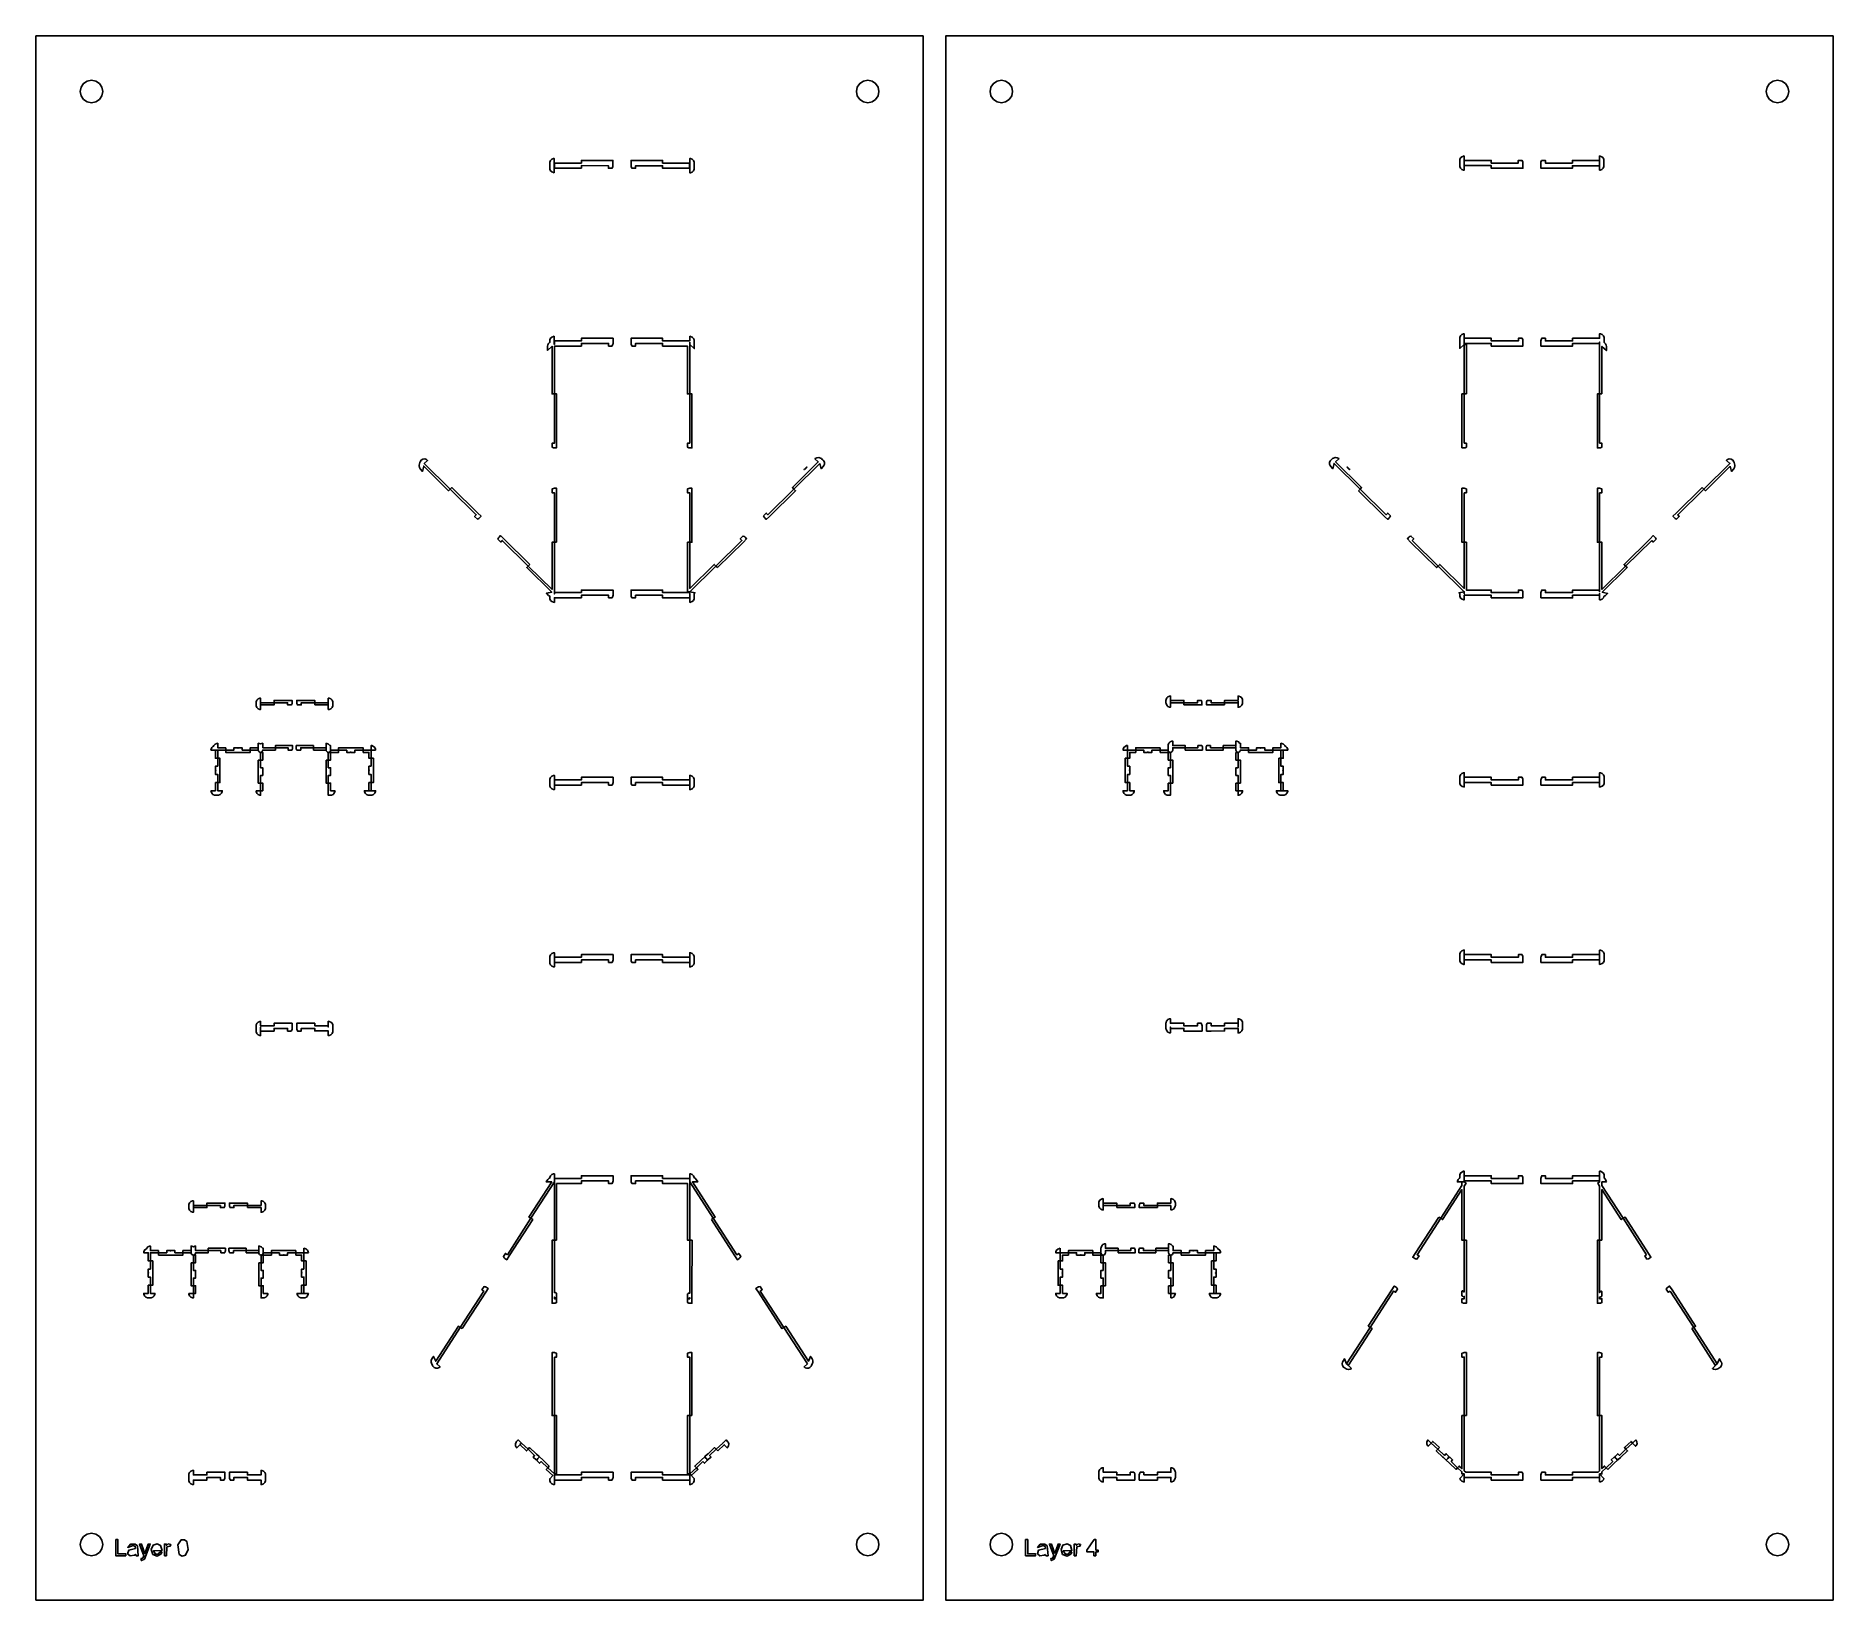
# Model space of a CAD drawing. Header units: metres. Extents: x 25 to 423, y 53 to 399.
import ezdxf

# ---------------------------------------------------------------- set-up
doc = ezdxf.new("R2010")
doc.units = ezdxf.units.M

msp = doc.modelspace()

# ---------------------------------------------------------------- linework, layer by layer
for points in [[(221.74, 399.16), (221.74, 52.54), (25.12, 52.54), (25.12, 399.16), (221.74, 399.16)], [(423.35, 52.54), (226.74, 52.54), (226.74, 399.16), (423.35, 399.16), (423.35, 52.54)], [(36.47, 389.16), (35.66, 388.62), (35.12, 387.81), (34.93, 386.85), (35.12, 385.89), (35.66, 385.08), (36.47, 384.54), (37.43, 384.35), (38.39, 384.54), (39.2, 385.08), (39.74, 385.89), (39.93, 386.85), (39.74, 387.81), (39.2, 388.62), (38.39, 389.16), (37.43, 389.35), (36.47, 389.16)], [(208.47, 389.16), (207.66, 388.62), (207.12, 387.81), (206.93, 386.85), (207.12, 385.89), (207.66, 385.08), (208.47, 384.54), (209.43, 384.35), (210.39, 384.54), (211.2, 385.08), (211.74, 385.89), (211.93, 386.85), (211.74, 387.81), (211.2, 388.62), (210.39, 389.16), (209.43, 389.35), (208.47, 389.16)], [(237.28, 385.08), (238.09, 384.54), (239.05, 384.35), (240, 384.54), (240.81, 385.08), (241.36, 385.89), (241.55, 386.85), (241.36, 387.81), (240.81, 388.62), (240, 389.16), (239.05, 389.35), (238.09, 389.16), (237.28, 388.62), (236.74, 387.81), (236.55, 386.85), (236.74, 385.89), (237.28, 385.08)], [(409.28, 385.08), (410.09, 384.54), (411.05, 384.35), (412, 384.54), (412.81, 385.08), (413.36, 385.89), (413.55, 386.85), (413.36, 387.81), (412.81, 388.62), (412, 389.16), (411.05, 389.35), (410.09, 389.16), (409.28, 388.62), (408.74, 387.81), (408.55, 386.85), (408.74, 385.89), (409.28, 385.08)], [(139.81, 368.86), (139.99, 368.84), (139.99, 371.99), (139.81, 371.97), (139.81, 371.97), (139.45, 371.82), (139.45, 371.82), (139.17, 371.55), (139.17, 371.55), (139.02, 371.19), (139.02, 371.19), (139.01, 370.99), (139.01, 370.42), (139.01, 369.84), (139.02, 369.64), (139.02, 369.64), (139.17, 369.28), (139.17, 369.28), (139.45, 369.01), (139.45, 369.01), (139.81, 368.86), (139.81, 368.86)], [(146, 369.84), (146, 370.42), (151.99, 370.41), (151.99, 369.84), (152.8, 369.84), (152.8, 369.84), (152.8, 369.84), (152.82, 369.86), (152.82, 369.86), (152.97, 370.22), (152.97, 370.22), (152.99, 370.42), (152.99, 370.99), (152.99, 371.57), (152.99, 371.57), (152.99, 371.57), (151.99, 371.57), (146, 371.57), (146, 370.99), (140, 370.99), (140, 370.7), (140, 370.42), (140, 369.84), (146, 369.84)], [(157.16, 369.86), (157.18, 369.84), (157.18, 369.84), (157.18, 369.84), (157.99, 369.84), (157.99, 370.41), (163.98, 370.41), (163.98, 369.84), (169.97, 369.83), (169.97, 370.41), (169.97, 370.7), (169.97, 370.99), (163.98, 370.99), (163.98, 371.57), (157.99, 371.57), (156.99, 371.57), (156.99, 371.57), (156.99, 371.57), (156.99, 370.99), (156.99, 370.41), (157.01, 370.22), (157.01, 370.22), (157.16, 369.86), (157.16, 369.86)], [(170.17, 371.97), (170.17, 371.97), (170, 371.99), (170, 368.84), (170.17, 368.85), (170.17, 368.85), (170.53, 369), (170.53, 369), (170.8, 369.28), (170.8, 369.28), (170.95, 369.64), (170.95, 369.64), (170.97, 369.84), (170.97, 370.41), (170.97, 370.7), (170.97, 370.99), (170.95, 371.18), (170.95, 371.18), (170.8, 371.54), (170.8, 371.54), (170.53, 371.82), (170.53, 371.82), (170.17, 371.97)], [(340.79, 372.13), (340.64, 371.76), (340.64, 371.76), (340.62, 371.57), (340.62, 370.99), (340.62, 370.42), (340.64, 370.22), (340.64, 370.22), (340.79, 369.86), (340.79, 369.86), (341.07, 369.59), (341.07, 369.59), (341.43, 369.44), (341.43, 369.44), (341.61, 369.42), (341.61, 372.57), (341.43, 372.55), (341.43, 372.55), (341.07, 372.4), (341.07, 372.4), (340.79, 372.13), (340.79, 372.13)], [(354.61, 369.84), (354.61, 370.41), (354.61, 370.99), (354.59, 371.19), (354.59, 371.19), (354.44, 371.55), (354.44, 371.55), (354.42, 371.57), (354.42, 371.57), (354.42, 371.57), (353.61, 371.57), (353.61, 370.99), (347.61, 370.99), (347.61, 371.57), (341.62, 371.57), (341.62, 370.99), (341.62, 370.7), (341.62, 370.42), (347.61, 370.42), (347.61, 369.84), (353.61, 369.84), (354.61, 369.84), (354.61, 369.84), (354.61, 369.84)], [(371.59, 370.7), (371.59, 370.99), (371.59, 371.57), (365.6, 371.57), (365.6, 370.99), (359.6, 370.99), (359.6, 371.57), (358.79, 371.57), (358.79, 371.57), (358.79, 371.57), (358.77, 371.55), (358.77, 371.55), (358.62, 371.18), (358.62, 371.18), (358.6, 370.99), (358.6, 370.41), (358.6, 369.84), (358.6, 369.84), (358.6, 369.84), (359.6, 369.84), (365.6, 369.84), (365.6, 370.41), (371.59, 370.41), (371.59, 370.7)], [(372.42, 369.86), (372.42, 369.86), (372.57, 370.22), (372.57, 370.22), (372.59, 370.41), (372.59, 370.7), (372.59, 370.99), (372.59, 371.57), (372.57, 371.76), (372.57, 371.76), (372.42, 372.12), (372.42, 372.12), (372.14, 372.4), (372.14, 372.4), (371.78, 372.55), (371.78, 372.55), (371.62, 372.56), (371.62, 369.42), (371.78, 369.43), (371.78, 369.43), (372.14, 369.58), (372.14, 369.58), (372.42, 369.86)], [(140, 330.44), (146, 330.44), (146, 331.01), (152, 331.01), (152, 330.44), (152.81, 330.44), (152.81, 330.44), (152.81, 330.44), (152.83, 330.46), (152.83, 330.46), (152.98, 330.82), (152.98, 330.82), (153, 331.01), (153, 331.59), (153, 332.17), (153, 332.17), (153, 332.17), (152, 332.17), (146, 332.17), (146, 331.59), (140, 331.59), (140, 331.3), (140, 331.02), (140, 330.8), (139.96, 330.8), (139.97, 330.81), (139.97, 332.59), (139.81, 332.57), (139.81, 332.57), (139.45, 332.42), (139.45, 332.42), (139.17, 332.15), (139.17, 332.15), (139.02, 331.79), (139.02, 331.79), (139.01, 331.59), (139.01, 331.28), (139.01, 331.28), (139.01, 331.28), (138.83, 331.12), (138.83, 331.12), (138.71, 330.99), (138.71, 330.99), (138.55, 330.68), (138.55, 330.68), (138.51, 330.38), (138.51, 330.38), (138.51, 330.38), (138.51, 330.38), (138.51, 330.38), (138.51, 330.38), (138.51, 329.47), (139.5, 330.38), (139.5, 319.84), (140, 319.84), (140, 330.44)], [(170.83, 332.14), (170.83, 332.14), (170.55, 332.42), (170.55, 332.42), (170.19, 332.57), (170.19, 332.57), (170, 332.59), (170, 331.59), (164, 331.59), (164, 332.17), (158, 332.17), (157, 332.17), (157, 332.17), (157, 332.17), (157, 331.59), (157, 331.01), (157.02, 330.82), (157.02, 330.82), (157.17, 330.46), (157.17, 330.46), (157.19, 330.44), (157.19, 330.44), (157.19, 330.44), (158, 330.44), (158, 331.01), (164, 331.01), (164, 330.43), (169.5, 330.43), (169.5, 319.84), (170, 319.84), (170, 330.8), (171, 329.88), (171, 330.79), (171, 330.86), (171, 330.86), (171, 330.87), (171, 330.87), (171, 331.01), (171, 331.3), (171, 331.59), (170.98, 331.78), (170.98, 331.78), (170.83, 332.14)], [(170, 331.3), (170, 330.8), (170, 330.8), (170, 330.8), (170, 331.01), (170, 331.3)], [(340.62, 332.17), (340.62, 331.59), (340.62, 331.02), (340.63, 330.91), (340.63, 330.91), (340.62, 330.8), (340.62, 329.93), (341.59, 330.81), (341.59, 333.17), (341.43, 333.15), (341.43, 333.15), (341.07, 333), (341.07, 333), (340.79, 332.73), (340.79, 332.73), (340.64, 332.36), (340.64, 332.36), (340.62, 332.17)], [(341.62, 332.17), (341.62, 331.59), (341.62, 331.3), (341.62, 331.02), (347.62, 331.01), (347.62, 330.44), (353.62, 330.44), (354.62, 330.44), (354.62, 330.44), (354.62, 330.44), (354.62, 331.01), (354.62, 331.59), (354.6, 331.79), (354.6, 331.79), (354.45, 332.15), (354.45, 332.15), (354.43, 332.17), (354.43, 332.17), (354.43, 332.17), (353.62, 332.17), (353.62, 331.59), (347.62, 331.59), (347.62, 332.17), (341.62, 332.17)], [(342.12, 319.84), (342.12, 330.8), (341.62, 330.8), (341.62, 319.84), (342.12, 319.84)], [(372.12, 319.84), (372.12, 330.34), (373.12, 329.43), (373.12, 330.34), (373.07, 330.64), (373.07, 330.64), (372.91, 330.95), (372.91, 330.95), (372.79, 331.08), (372.79, 331.08), (372.62, 331.24), (372.61, 331.24), (372.61, 331.24), (372.61, 331.3), (372.61, 332.16), (372.6, 332.36), (372.6, 332.36), (372.45, 332.72), (372.45, 332.72), (372.17, 333), (372.17, 333), (371.81, 333.15), (371.81, 333.15), (371.62, 333.16), (371.62, 332.17), (365.62, 332.17), (365.62, 331.59), (359.62, 331.59), (359.62, 332.17), (358.81, 332.17), (358.81, 332.17), (358.81, 332.17), (358.79, 332.15), (358.79, 332.15), (358.64, 331.78), (358.64, 331.78), (358.62, 331.59), (358.62, 331.01), (358.62, 330.44), (358.62, 330.44), (358.62, 330.44), (359.62, 330.44), (365.62, 330.43), (365.62, 331.01), (371.62, 331.01), (371.62, 331.3), (371.62, 330.8), (371.62, 330.8), (371.62, 319.84), (372.12, 319.84)], [(139.51, 308.03), (139.81, 307.9), (139.81, 307.9), (140.01, 307.89), (140.5, 307.89), (140.5, 307.89), (140.5, 307.89), (140.5, 308.88), (140.5, 319.84), (140, 319.84), (140, 308.88), (139.5, 308.88), (139.5, 308.03), (139.51, 308.03)], [(170, 308.88), (169.5, 308.88), (169.5, 308.03), (169.51, 308.03), (169.81, 307.9), (169.81, 307.9), (170.01, 307.88), (170.5, 307.88), (170.5, 307.88), (170.5, 307.88), (170.5, 308.88), (170.5, 319.84), (170, 319.84), (170, 308.88)], [(341.62, 308.88), (341.62, 319.84), (341.12, 319.84), (341.12, 308.88), (341.12, 307.89), (341.12, 307.89), (341.12, 307.89), (341.62, 307.89), (341.81, 307.9), (341.81, 307.9), (342.12, 308.03), (342.12, 308.03), (342.12, 308.88), (341.62, 308.88)], [(371.62, 308.88), (371.62, 319.84), (371.12, 319.84), (371.12, 308.88), (371.12, 307.88), (371.12, 307.88), (371.12, 307.88), (371.62, 307.88), (371.81, 307.9), (371.81, 307.9), (372.12, 308.03), (372.12, 308.03), (372.12, 308.88), (371.62, 308.88)], [(111.15, 304.42), (111.15, 304.42), (111.89, 305.1), (111.85, 305.13), (111.68, 305.26), (111.68, 305.26), (111.28, 305.41), (111.28, 305.41), (110.85, 305.37), (110.85, 305.37), (110.48, 305.16), (110.48, 305.16), (110.23, 304.81), (110.23, 304.81), (110.17, 304.61), (110.06, 304.02), (110.04, 303.86), (110.04, 303.86), (110.08, 303.53), (110.08, 303.53), (110.23, 303.24), (110.23, 303.24), (110.34, 303.12), (110.81, 302.65), (111.04, 303.83), (116.57, 298.38), (116.92, 298.74), (111.15, 304.42)], [(198.86, 304.42), (199.09, 303.24), (199.56, 303.71), (199.73, 303.93), (199.73, 303.93), (199.85, 304.27), (199.85, 304.27), (199.83, 304.64), (199.83, 304.64), (199.69, 304.98), (199.69, 304.98), (199.57, 305.12), (199.55, 305.14), (199.55, 305.14), (199.53, 305.16), (199.35, 305.33), (199.17, 305.49), (198.99, 305.62), (198.99, 305.62), (198.59, 305.75), (198.59, 305.75), (198.16, 305.7), (198.16, 305.7), (197.8, 305.48), (197.8, 305.48), (197.79, 305.47), (197.79, 305.47), (197.79, 305.47), (197.79, 305.47), (197.79, 305.47), (197.79, 305.47), (197.75, 305.43), (198.49, 304.76), (192.74, 299.09), (193.09, 298.74), (198.86, 304.42)], [(195.93, 303.62), (195.94, 303.65), (195.35, 303.07), (195.39, 303.08), (195.48, 303.12), (195.56, 303.17), (195.64, 303.23), (195.71, 303.3), (195.78, 303.37), (195.84, 303.45), (195.89, 303.53), (195.93, 303.62)], [(198.86, 304.42), (198.86, 304.42), (198.86, 304.42), (198.86, 304.42)], [(311.9, 303.93), (312.07, 303.72), (312.08, 303.71), (312.08, 303.71), (312.08, 303.71), (312.07, 303.71), (312.07, 303.71), (312.54, 303.24), (312.77, 304.42), (318.54, 298.74), (318.89, 299.09), (313.13, 304.76), (313.87, 305.43), (313.84, 305.47), (313.83, 305.48), (313.83, 305.48), (313.46, 305.7), (313.46, 305.7), (313.04, 305.75), (313.04, 305.75), (312.63, 305.62), (312.63, 305.62), (312.46, 305.49), (312.1, 305.16), (312.08, 305.14), (312.08, 305.14), (312.06, 305.13), (312.05, 305.12), (311.94, 304.98), (311.94, 304.98), (311.79, 304.64), (311.79, 304.64), (311.78, 304.27), (311.78, 304.27), (311.9, 303.93), (311.9, 303.93)], [(312.77, 304.42), (312.77, 304.42), (312.77, 304.42), (312.77, 304.42)], [(315.99, 303.23), (316.06, 303.17), (316.15, 303.12), (316.24, 303.08), (316.27, 303.07), (315.69, 303.65), (315.7, 303.62), (315.74, 303.53), (315.79, 303.45), (315.85, 303.37), (315.91, 303.3), (315.99, 303.23)], [(400.59, 303.83), (400.82, 302.65), (401.29, 303.12), (401.4, 303.24), (401.4, 303.24), (401.54, 303.53), (401.54, 303.53), (401.59, 303.86), (401.59, 303.86), (401.57, 304.02), (401.46, 304.61), (401.39, 304.81), (401.39, 304.81), (401.14, 305.16), (401.14, 305.16), (400.77, 305.37), (400.77, 305.37), (400.35, 305.41), (400.35, 305.41), (399.94, 305.26), (399.94, 305.26), (399.77, 305.13), (399.74, 305.09), (400.48, 304.42), (400.48, 304.42), (394.7, 298.74), (395.06, 298.38), (400.59, 303.83)], [(123.4, 292.35), (123.75, 292.71), (123.75, 292.71), (123.75, 292.71), (123.04, 293.41), (117.27, 299.09), (116.92, 298.74), (122.69, 293.05), (122.34, 292.7), (122.95, 292.1), (122.95, 292.1), (123.25, 292.23), (123.25, 292.23), (123.4, 292.35)], [(140.5, 286.96), (140.5, 297.92), (140.5, 298.92), (140.5, 298.92), (140.5, 298.92), (140.01, 298.92), (139.81, 298.9), (139.81, 298.9), (139.51, 298.78), (139.5, 298.78), (139.5, 297.92), (140, 297.92), (140, 286.96), (140.5, 286.96)], [(170.5, 298.92), (170.5, 298.92), (170.01, 298.92), (169.81, 298.9), (169.81, 298.9), (169.51, 298.77), (169.5, 298.77), (169.5, 297.92), (170, 297.92), (170, 286.96), (170.5, 286.96), (170.5, 297.92), (170.5, 298.92), (170.5, 298.92)], [(186.36, 292.81), (186.48, 292.5), (186.48, 292.5), (186.61, 292.35), (186.96, 292), (186.96, 292), (186.96, 292), (187.67, 292.7), (193.44, 298.38), (193.09, 298.74), (187.32, 293.05), (186.97, 293.41), (186.36, 292.81), (186.36, 292.81)], [(318.19, 298.38), (323.96, 292.7), (324.67, 292), (324.67, 292), (324.67, 292), (325.02, 292.35), (325.14, 292.5), (325.14, 292.5), (325.27, 292.81), (325.27, 292.81), (324.66, 293.41), (324.31, 293.05), (318.54, 298.74), (318.19, 298.38)], [(341.62, 297.92), (342.12, 297.92), (342.12, 298.78), (342.12, 298.78), (341.81, 298.9), (341.81, 298.9), (341.62, 298.92), (341.12, 298.92), (341.12, 298.92), (341.12, 298.92), (341.12, 298.79), (341.12, 297.92), (341.12, 286.96), (341.62, 286.96), (341.62, 297.92)], [(371.62, 297.92), (372.12, 297.92), (372.12, 298.77), (372.12, 298.77), (371.81, 298.9), (371.81, 298.9), (371.62, 298.92), (371.12, 298.92), (371.12, 298.92), (371.12, 298.92), (371.12, 297.92), (371.12, 286.96), (371.62, 286.96), (371.62, 297.92)], [(394.35, 299.09), (388.58, 293.41), (387.87, 292.71), (387.87, 292.71), (387.87, 292.71), (388.22, 292.35), (388.37, 292.23), (388.37, 292.23), (388.68, 292.1), (388.68, 292.1), (389.28, 292.7), (388.93, 293.05), (394.7, 298.74), (394.35, 299.09)], [(134.58, 282.04), (128.81, 287.73), (128.1, 288.43), (128.1, 288.43), (128.1, 288.43), (127.75, 288.07), (127.63, 287.92), (127.63, 287.92), (127.5, 287.61), (127.5, 287.61), (128.11, 287.01), (128.46, 287.37), (134.23, 281.69), (134.58, 282.04)], [(146, 275.79), (140, 275.79), (140, 275.5), (140, 275.49), (140, 276), (140, 286.96), (139.5, 286.96), (139.5, 276.5), (134.23, 281.69), (133.88, 281.33), (139.42, 275.88), (138.24, 275.64), (138.72, 275.17), (138.84, 275.07), (138.84, 275.06), (139.01, 274.99), (139.01, 274.99), (139.01, 274.99), (139.01, 274.99), (139.01, 274.64), (139.02, 274.44), (139.02, 274.44), (139.17, 274.08), (139.17, 274.08), (139.45, 273.81), (139.45, 273.81), (139.81, 273.66), (139.81, 273.66), (140, 273.64), (140, 274.64), (146, 274.64), (146, 275.21), (152, 275.21), (152, 274.64), (152.81, 274.64), (152.81, 274.64), (152.81, 274.64), (152.83, 274.66), (152.83, 274.66), (152.98, 275.02), (152.98, 275.02), (153, 275.21), (153, 275.79), (153, 276.37), (153, 276.37), (153, 276.37), (152, 276.37), (146, 276.37), (146, 275.79)], [(169.5, 286.96), (169.5, 276), (170, 276), (175.78, 281.69), (175.42, 282.04), (170, 276.71), (170, 286.96), (169.5, 286.96)], [(176.13, 281.33), (181.9, 287.01), (182.61, 287.72), (182.61, 287.72), (182.61, 287.72), (182.26, 288.07), (182.11, 288.2), (182.11, 288.2), (181.8, 288.33), (181.8, 288.33), (181.2, 287.73), (181.55, 287.37), (175.78, 281.69), (176.13, 281.33)], [(330.08, 287.37), (330.43, 287.73), (329.82, 288.33), (329.82, 288.33), (329.52, 288.2), (329.52, 288.2), (329.37, 288.07), (329.02, 287.72), (329.02, 287.72), (329.02, 287.72), (329.73, 287.01), (335.5, 281.33), (335.85, 281.69), (330.08, 287.37)], [(340.62, 275.59), (340.62, 275.59), (340.62, 275.58), (340.62, 275.5), (340.62, 275.49), (340.62, 275.22), (340.65, 275), (340.65, 275), (340.83, 274.6), (340.83, 274.6), (341.17, 274.32), (341.17, 274.32), (341.5, 274.22), (341.5, 274.22), (341.62, 274.22), (341.62, 275.22), (347.62, 275.21), (347.62, 274.64), (353.62, 274.64), (354.62, 274.64), (354.62, 274.64), (354.62, 274.64), (354.62, 275.21), (354.62, 275.79), (354.6, 275.99), (354.6, 275.99), (354.45, 276.35), (354.45, 276.35), (354.43, 276.37), (354.43, 276.37), (354.43, 276.37), (353.62, 276.37), (353.62, 275.79), (347.62, 275.79), (347.62, 276.37), (342.12, 276.37), (342.12, 286.96), (341.62, 286.96), (341.62, 276.71), (336.2, 282.04), (335.85, 281.69), (341.62, 276), (340.45, 275.76), (340.62, 275.59)], [(371.63, 276), (371.62, 276), (371.62, 276.37), (365.62, 276.37), (365.62, 275.79), (359.62, 275.79), (359.62, 276.37), (358.81, 276.37), (358.81, 276.37), (358.81, 276.37), (358.79, 276.35), (358.79, 276.35), (358.64, 275.98), (358.64, 275.98), (358.62, 275.79), (358.62, 275.21), (358.62, 274.64), (358.62, 274.64), (358.62, 274.64), (359.62, 274.64), (365.62, 274.63), (365.62, 275.21), (371.62, 275.21), (371.62, 275.5), (371.62, 275.61), (371.62, 274.21), (371.81, 274.23), (371.81, 274.23), (372.17, 274.38), (372.17, 274.38), (372.45, 274.66), (372.45, 274.66), (372.57, 274.96), (372.57, 274.96), (372.57, 274.96), (372.78, 275.06), (372.78, 275.06), (372.9, 275.17), (373.38, 275.63), (372.2, 275.88), (377.74, 281.33), (377.39, 281.69), (372.12, 276.5), (372.12, 286.96), (371.62, 286.96), (371.62, 276), (371.63, 276)], [(383.16, 287.37), (383.51, 287.01), (384.12, 287.61), (384.12, 287.61), (384, 287.92), (384, 287.92), (383.87, 288.07), (383.52, 288.43), (383.52, 288.43), (383.52, 288.43), (382.81, 287.73), (377.04, 282.04), (377.39, 281.69), (383.16, 287.37)], [(171, 275.5), (171, 275.58), (171, 275.58), (171, 275.58), (171.17, 275.75), (170, 276), (170, 275.79), (164, 275.79), (164, 276.37), (158, 276.37), (157, 276.37), (157, 276.37), (157, 276.37), (157, 275.79), (157, 275.21), (157.02, 275.02), (157.02, 275.02), (157.17, 274.66), (157.17, 274.66), (157.19, 274.64), (157.19, 274.64), (157.19, 274.64), (158, 274.64), (158, 275.21), (164, 275.21), (164, 274.63), (170, 274.63), (170, 275.21), (170, 275.5), (170, 275.61), (170, 273.64), (170.19, 273.65), (170.19, 273.65), (170.55, 273.8), (170.55, 273.8), (170.83, 274.08), (170.83, 274.08), (170.98, 274.44), (170.98, 274.44), (171, 274.63), (171, 275.21), (171, 275.5)], [(341.62, 275.5), (341.62, 275.49), (341.62, 276), (341.62, 276), (341.62, 275.79), (341.62, 275.5)], [(74.9, 251.4), (74.9, 252.4), (74.71, 252.38), (74.71, 252.38), (74.35, 252.23), (74.35, 252.23), (74.07, 251.95), (74.07, 251.95), (73.92, 251.59), (73.92, 251.59), (73.9, 251.4), (73.9, 250.9), (73.92, 250.71), (73.92, 250.71), (74.07, 250.35), (74.07, 250.35), (74.35, 250.07), (74.35, 250.07), (74.71, 249.92), (74.71, 249.92), (74.9, 249.9), (74.9, 250.9), (77.9, 250.9), (77.9, 251.4), (74.9, 251.4)], [(74.9, 250.9), (74.9, 251.4)], [(81.9, 251.9), (81.9, 251.9), (80.9, 251.9), (77.9, 251.9), (77.9, 251.4), (80.9, 251.4), (80.9, 250.9), (81.75, 250.9), (81.75, 250.9), (81.88, 251.21), (81.88, 251.21), (81.9, 251.4), (81.9, 251.9), (81.9, 251.9)], [(82.9, 251.9), (82.9, 251.9), (82.9, 251.4), (82.92, 251.21), (82.92, 251.21), (83.05, 250.9), (83.05, 250.9), (83.9, 250.9), (83.9, 251.4), (86.9, 251.4), (86.9, 251.9), (83.9, 251.9), (82.9, 251.9), (82.9, 251.9)], [(86.9, 250.9), (89.9, 250.9), (89.9, 249.9), (90.09, 249.92), (90.09, 249.92), (90.45, 250.07), (90.45, 250.07), (90.73, 250.35), (90.73, 250.35), (90.88, 250.71), (90.88, 250.71), (90.9, 250.9), (90.9, 251.4), (90.88, 251.59), (90.88, 251.59), (90.73, 251.95), (90.73, 251.95), (90.45, 252.23), (90.45, 252.23), (90.09, 252.38), (90.09, 252.38), (89.9, 252.4), (89.9, 251.4), (86.9, 251.4), (86.9, 250.9)], [(89.9, 251.4), (89.9, 250.9)], [(276.52, 251.9), (276.52, 252.9), (276.32, 252.88), (276.32, 252.88), (275.96, 252.73), (275.96, 252.73), (275.69, 252.45), (275.69, 252.45), (275.54, 252.09), (275.54, 252.09), (275.52, 251.9), (275.52, 251.4), (275.54, 251.21), (275.54, 251.21), (275.69, 250.85), (275.69, 250.85), (275.96, 250.57), (275.96, 250.57), (276.32, 250.42), (276.32, 250.42), (276.52, 250.4), (276.52, 251.4), (279.52, 251.4), (279.52, 251.9), (276.52, 251.9)], [(276.52, 251.4), (276.52, 251.9)], [(279.52, 250.9), (282.52, 250.9), (283.51, 250.9), (283.51, 250.9), (283.51, 250.9), (283.51, 251.4), (283.5, 251.59), (283.5, 251.59), (283.37, 251.9), (283.37, 251.9), (282.52, 251.9), (282.52, 251.4), (279.52, 251.4), (279.52, 250.9)], [(288.52, 250.9), (288.52, 251.4), (285.52, 251.4), (285.52, 251.9), (284.66, 251.9), (284.66, 251.9), (284.54, 251.59), (284.54, 251.59), (284.52, 251.4), (284.52, 250.9), (284.52, 250.9), (284.52, 250.9), (285.52, 250.9), (288.52, 250.9)], [(291.52, 251.4), (291.52, 250.4), (291.71, 250.42), (291.71, 250.42), (292.07, 250.57), (292.07, 250.57), (292.35, 250.85), (292.35, 250.85), (292.5, 251.21), (292.5, 251.21), (292.51, 251.4), (292.51, 251.9), (292.5, 252.09), (292.5, 252.09), (292.35, 252.45), (292.35, 252.45), (292.07, 252.73), (292.07, 252.73), (291.71, 252.88), (291.71, 252.88), (291.52, 252.9), (291.52, 251.9), (288.52, 251.9), (288.52, 251.4), (291.52, 251.4)], [(291.52, 251.4), (291.52, 251.76)], [(67.2, 241.4), (65.4, 241.4), (65.4, 242.4), (65.21, 242.38), (65.21, 242.38), (64.85, 242.23), (64.85, 242.23), (64.57, 241.95), (64.57, 241.95), (64.5, 241.8), (64.5, 241.8), (64.5, 241.8), (64.35, 241.73), (64.35, 241.73), (64.07, 241.45), (64.07, 241.45), (63.92, 241.09), (63.92, 241.09), (63.9, 240.9), (64.9, 240.9), (64.9, 239.1), (65.4, 239.1), (65.4, 240.9), (67.2, 240.9), (67.2, 241.4)], [(65.4, 240.9), (64.9, 240.9)], [(65.4, 237.3), (64.9, 237.3), (64.9, 236.8), (64.9, 236.45), (64.9, 236.45), (65.01, 236.4), (65.01, 236.4), (65.01, 236.4), (65.01, 236.4), (65.01, 236.4), (65.01, 236.4), (65.01, 236.4), (64.9, 236.35), (64.9, 236.35), (64.9, 236), (64.9, 235.5), (65.4, 235.5), (65.4, 233.7), (65.9, 233.7), (65.9, 235.5), (65.9, 236), (65.9, 236.8), (65.9, 237.3), (65.9, 239.1), (65.4, 239.1), (65.4, 237.3)], [(70.8, 240.9), (70.8, 241.4), (70.3, 241.4), (69.95, 241.4), (69.95, 241.4), (69.9, 241.29), (69.9, 241.29), (69.9, 241.29), (69.9, 241.29), (69.9, 241.29), (69.9, 241.29), (69.9, 241.29), (69.85, 241.4), (69.85, 241.4), (69.5, 241.4), (69, 241.4), (69, 240.9), (67.2, 240.9), (67.2, 240.4), (69, 240.4), (69.5, 240.4), (70.3, 240.4), (70.8, 240.4), (72.6, 240.4), (72.6, 240.9), (70.8, 240.9)], [(75.4, 241.4), (75.4, 242.4), (75.21, 242.38), (75.21, 242.38), (74.9, 242.25), (74.9, 242.25), (74.9, 242.25), (74.59, 242.38), (74.59, 242.38), (74.4, 242.4), (74.4, 241.4), (72.6, 241.4), (72.6, 240.9), (74.4, 240.9), (74.44, 240.71), (74.55, 240.55), (74.71, 240.44), (74.9, 240.4), (75.09, 240.44), (75.25, 240.55), (75.36, 240.71), (75.4, 240.9), (78.2, 240.9), (78.2, 241.4), (75.4, 241.4)], [(74.4, 241.4), (74.4, 240.9)], [(74.9, 238.7), (75.4, 238.7), (75.4, 240.4), (74.9, 240.4), (74.9, 238.7)], [(82, 241.9), (82, 241.9), (82, 241.9), (81, 241.9), (78.2, 241.9), (78.2, 241.4), (81, 241.4), (81, 240.9), (81.85, 240.9), (81.85, 240.9), (81.98, 241.21), (81.98, 241.21), (82, 241.4), (82, 241.9)], [(82.81, 241.9), (82.8, 241.9), (82.8, 241.9), (82.8, 241.9), (82.8, 241.4), (82.82, 241.21), (82.82, 241.21), (82.95, 240.9), (82.95, 240.9), (83.8, 240.9), (83.8, 241.4), (86.6, 241.4), (86.6, 241.9), (83.8, 241.9), (82.81, 241.9)], [(86.6, 240.9), (89.4, 240.9), (89.44, 240.71), (89.55, 240.55), (89.71, 240.44), (89.9, 240.4), (89.9, 238.7), (90.4, 238.7), (90.4, 240.4), (92.2, 240.4), (92.2, 240.9), (90.4, 240.9), (90.4, 241.9), (90.26, 241.89), (90.26, 241.89), (90.26, 241.89), (90.26, 241.89), (90.23, 241.95), (90.23, 241.95), (89.95, 242.23), (89.95, 242.23), (89.59, 242.38), (89.59, 242.38), (89.4, 242.4), (89.4, 241.4), (86.6, 241.4), (86.6, 240.9)], [(89.4, 241.4), (89.4, 240.9)], [(89.9, 240.4), (90.09, 240.44), (90.25, 240.55), (90.36, 240.71), (90.4, 240.9), (90.4, 240.4), (89.9, 240.4)], [(94, 240.9), (94, 240.4), (94.5, 240.4), (94.85, 240.4), (94.85, 240.4), (94.9, 240.51), (94.9, 240.51), (94.9, 240.51), (94.9, 240.51), (94.9, 240.51), (94.9, 240.51), (94.9, 240.51), (94.95, 240.4), (94.95, 240.4), (95.3, 240.4), (95.8, 240.4), (95.8, 240.9), (97.6, 240.9), (97.6, 241.4), (95.8, 241.4), (95.3, 241.4), (94.5, 241.4), (94, 241.4), (92.2, 241.4), (92.2, 240.9), (94, 240.9)], [(97.6, 240.4), (98.9, 240.4), (98.9, 239.1), (99.4, 239.1), (99.4, 240.4), (99.4, 240.9), (98.9, 240.9), (97.6, 240.9), (97.6, 240.4)], [(99.4, 237.3), (98.9, 237.3), (98.9, 236.8), (98.9, 236.45), (98.9, 236.45), (99.01, 236.4), (99.01, 236.4), (99.01, 236.4), (99.01, 236.4), (99.01, 236.4), (99.01, 236.4), (99.01, 236.4), (98.9, 236.35), (98.9, 236.35), (98.9, 236), (98.9, 235.5), (99.4, 235.5), (99.4, 233.7), (99.9, 233.7), (99.9, 235.5), (99.9, 236), (99.9, 236.8), (99.9, 237.3), (99.9, 239.1), (99.4, 239.1), (99.4, 237.3)], [(100.4, 240.9), (100.38, 241.09), (100.38, 241.09), (100.23, 241.45), (100.23, 241.45), (99.95, 241.73), (99.95, 241.73), (99.59, 241.88), (99.59, 241.88), (99.4, 241.9), (99.4, 240.9), (100.4, 240.9)], [(267.02, 241.9), (266.82, 241.88), (266.82, 241.88), (266.46, 241.73), (266.46, 241.73), (266.19, 241.45), (266.19, 241.45), (266.04, 241.09), (266.04, 241.09), (266.02, 240.9), (267.02, 240.9), (267.02, 241.9)], [(266.52, 239.1), (266.52, 237.3), (266.52, 236.8), (266.52, 236), (266.52, 235.5), (266.52, 233.7), (267.02, 233.7), (267.02, 235.5), (267.52, 235.5), (267.52, 236), (267.52, 236.35), (267.52, 236.35), (267.4, 236.4), (267.4, 236.4), (267.4, 236.4), (267.4, 236.4), (267.4, 236.4), (267.4, 236.4), (267.4, 236.4), (267.52, 236.45), (267.52, 236.45), (267.52, 236.8), (267.52, 237.3), (267.02, 237.3), (267.02, 239.1), (266.52, 239.1)], [(267.52, 240.9), (267.02, 240.9), (267.02, 240.4), (267.02, 239.1), (267.52, 239.1), (267.52, 240.4), (268.82, 240.4), (268.82, 240.9), (267.52, 240.9)], [(274.22, 241.4), (272.42, 241.4), (271.92, 241.4), (271.12, 241.4), (270.62, 241.4), (268.82, 241.4), (268.82, 240.9), (270.62, 240.9), (270.62, 240.4), (271.12, 240.4), (271.47, 240.4), (271.47, 240.4), (271.51, 240.51), (271.51, 240.51), (271.52, 240.51), (271.52, 240.51), (271.52, 240.51), (271.52, 240.51), (271.52, 240.51), (271.56, 240.4), (271.56, 240.4), (271.92, 240.4), (272.42, 240.4), (272.42, 240.9), (274.22, 240.9), (274.22, 241.4)], [(274.22, 240.4), (276.02, 240.4), (276.02, 238.7), (276.52, 238.7), (276.52, 240.4), (276.71, 240.44), (276.87, 240.55), (276.98, 240.71), (277.02, 240.9), (277.02, 241.4), (279.82, 241.4), (279.82, 241.9), (277.02, 241.9), (277.02, 242.9), (276.82, 242.88), (276.82, 242.88), (276.46, 242.73), (276.46, 242.73), (276.19, 242.45), (276.19, 242.45), (276.04, 242.09), (276.04, 242.09), (276.02, 241.9), (276.02, 241.9), (276.02, 241.9), (276.02, 241.9), (276.02, 241.9), (276.02, 240.9), (274.22, 240.9), (274.22, 240.4)], [(276.05, 240.71), (276.16, 240.55), (276.32, 240.44), (276.52, 240.4), (276.02, 240.4), (276.02, 240.9), (276.05, 240.71)], [(279.82, 240.9), (282.62, 240.9), (283.61, 240.9), (283.61, 240.9), (283.61, 240.9), (283.61, 241.4), (283.6, 241.59), (283.6, 241.59), (283.47, 241.9), (283.47, 241.9), (282.62, 241.9), (282.62, 241.4), (279.82, 241.4), (279.82, 240.9)], [(285.42, 241.9), (284.56, 241.9), (284.56, 241.9), (284.44, 241.59), (284.44, 241.59), (284.42, 241.4), (284.42, 240.9), (284.42, 240.9), (284.42, 240.9), (284.42, 240.9), (285.42, 240.9), (288.22, 240.9), (288.22, 241.4), (285.42, 241.4), (285.42, 241.9)], [(291.02, 241.4), (291.02, 240.9), (291.05, 240.71), (291.16, 240.55), (291.32, 240.44), (291.52, 240.4), (291.71, 240.44), (291.87, 240.55), (291.98, 240.71), (292.02, 240.9), (293.82, 240.9), (293.82, 241.4), (292.02, 241.4), (292.02, 242.4), (291.88, 242.39), (291.88, 242.39), (291.87, 242.39), (291.87, 242.39), (291.85, 242.45), (291.85, 242.45), (291.57, 242.73), (291.57, 242.73), (291.21, 242.88), (291.21, 242.88), (291.02, 242.9), (291.02, 241.9), (288.22, 241.9), (288.22, 241.4), (291.02, 241.4)], [(291.02, 241.4), (291.02, 241.73)], [(291.02, 240.4), (291.02, 238.7), (291.52, 238.7), (291.52, 240.4), (291.02, 240.4)], [(293.82, 240.4), (295.62, 240.4), (296.12, 240.4), (296.92, 240.4), (297.42, 240.4), (299.22, 240.4), (299.22, 240.9), (297.42, 240.9), (297.42, 241.4), (296.92, 241.4), (296.56, 241.4), (296.56, 241.4), (296.52, 241.29), (296.52, 241.29), (296.52, 241.29), (296.52, 241.29), (296.52, 241.29), (296.51, 241.29), (296.51, 241.29), (296.47, 241.4), (296.47, 241.4), (296.12, 241.4), (295.62, 241.4), (295.62, 240.9), (293.82, 240.9), (293.82, 240.4)], [(301.02, 240.9), (301.02, 239.1), (301.52, 239.1), (301.52, 240.9), (302.51, 240.9), (302.5, 241.09), (302.5, 241.09), (302.35, 241.45), (302.35, 241.45), (302.07, 241.73), (302.07, 241.73), (301.91, 241.8), (301.91, 241.8), (301.91, 241.8), (301.85, 241.95), (301.85, 241.95), (301.57, 242.23), (301.57, 242.23), (301.21, 242.38), (301.21, 242.38), (301.02, 242.4), (301.02, 241.4), (299.22, 241.4), (299.22, 240.9), (301.02, 240.9)], [(300.52, 239.1), (300.52, 237.3), (300.52, 236.8), (300.52, 236), (300.52, 235.5), (300.52, 233.7), (301.02, 233.7), (301.02, 235.5), (301.52, 235.5), (301.52, 236), (301.52, 236.35), (301.52, 236.35), (301.4, 236.4), (301.4, 236.4), (301.4, 236.4), (301.4, 236.4), (301.4, 236.4), (301.4, 236.4), (301.4, 236.4), (301.52, 236.45), (301.52, 236.45), (301.52, 236.8), (301.52, 237.3), (301.02, 237.3), (301.02, 239.1), (300.52, 239.1)], [(301.02, 240.9), (301.52, 240.9)], [(74.4, 238.7), (74.4, 237), (74.4, 236.8), (74.4, 236), (74.4, 235.3), (74.4, 233.6), (74.9, 233.6), (74.9, 235.3), (75.4, 235.3), (75.4, 236), (75.4, 236.8), (75.4, 237), (74.9, 237), (74.9, 238.7), (74.4, 238.7)], [(89.4, 238.7), (89.4, 237), (89.4, 236.8), (89.4, 236), (89.4, 235.3), (89.4, 233.6), (89.9, 233.6), (89.9, 235.3), (90.4, 235.3), (90.4, 236), (90.4, 236.8), (90.4, 237), (89.9, 237), (89.9, 238.7), (89.4, 238.7)], [(139.81, 232.16), (140, 232.14), (140, 235.29), (139.81, 235.27), (139.81, 235.27), (139.45, 235.12), (139.45, 235.12), (139.17, 234.85), (139.17, 234.85), (139.02, 234.49), (139.02, 234.49), (139.01, 234.29), (139.01, 233.72), (139.01, 233.14), (139.02, 232.94), (139.02, 232.94), (139.17, 232.58), (139.17, 232.58), (139.45, 232.31), (139.45, 232.31), (139.81, 232.16), (139.81, 232.16)], [(170.19, 235.27), (170, 235.29), (170, 232.14), (170.19, 232.15), (170.19, 232.15), (170.55, 232.3), (170.55, 232.3), (170.83, 232.58), (170.83, 232.58), (170.98, 232.94), (170.98, 232.94), (171, 233.13), (171, 233.71), (171, 234.29), (170.98, 234.48), (170.98, 234.48), (170.83, 234.84), (170.83, 234.84), (170.55, 235.12), (170.55, 235.12), (170.19, 235.27), (170.19, 235.27)], [(276.52, 237), (276.02, 237), (276.02, 236.8), (276.02, 236), (276.02, 235.3), (276.52, 235.3), (276.52, 233.6), (277.02, 233.6), (277.02, 235.3), (277.02, 236), (277.02, 236.8), (277.02, 237), (277.02, 238.7), (276.52, 238.7), (276.52, 237)], [(291.52, 237), (291.02, 237), (291.02, 236.8), (291.02, 236), (291.02, 235.3), (291.52, 235.3), (291.52, 233.6), (292.02, 233.6), (292.02, 235.3), (292.02, 236), (292.02, 236.8), (292.02, 237), (292.02, 238.7), (291.52, 238.7), (291.52, 237)], [(340.64, 235.06), (340.64, 235.06), (340.62, 234.87), (340.62, 233.72), (340.65, 233.5), (340.65, 233.5), (340.83, 233.1), (340.83, 233.1), (341.17, 232.82), (341.17, 232.82), (341.5, 232.72), (341.5, 232.72), (341.62, 232.72), (341.62, 235.87), (341.43, 235.85), (341.43, 235.85), (341.07, 235.7), (341.07, 235.7), (340.79, 235.43), (340.79, 235.43), (340.64, 235.06)], [(372.45, 233.16), (372.6, 233.52), (372.6, 233.52), (372.61, 233.71), (372.61, 234.29), (372.61, 234.86), (372.6, 235.06), (372.6, 235.06), (372.45, 235.42), (372.45, 235.42), (372.17, 235.7), (372.17, 235.7), (371.81, 235.85), (371.81, 235.85), (371.62, 235.86), (371.62, 232.71), (371.81, 232.73), (371.81, 232.73), (372.17, 232.88), (372.17, 232.88), (372.45, 233.16), (372.45, 233.16)], [(64.9, 233.7), (64.9, 231.9), (63.9, 231.9), (63.92, 231.71), (63.92, 231.71), (64.07, 231.35), (64.07, 231.35), (64.35, 231.07), (64.35, 231.07), (64.71, 230.92), (64.71, 230.92), (64.9, 230.9), (65.4, 230.9), (65.59, 230.92), (65.59, 230.92), (65.95, 231.07), (65.95, 231.07), (66.23, 231.35), (66.23, 231.35), (66.38, 231.71), (66.38, 231.71), (66.4, 231.9), (65.4, 231.9), (65.4, 233.7), (64.9, 233.7)], [(73.9, 231.9), (73.92, 231.71), (73.92, 231.71), (74.07, 231.35), (74.07, 231.35), (74.35, 231.07), (74.35, 231.07), (74.71, 230.92), (74.71, 230.92), (74.9, 230.9), (74.9, 231.9), (73.9, 231.9)], [(74.9, 231.9), (75.4, 231.9), (75.4, 233.6), (74.9, 233.6), (74.9, 231.9)], [(89.9, 231.9), (89.91, 231.9), (89.91, 230.9), (90.4, 230.9), (90.59, 230.92), (90.59, 230.92), (90.95, 231.07), (90.95, 231.07), (91.23, 231.35), (91.23, 231.35), (91.38, 231.71), (91.38, 231.71), (91.4, 231.9), (90.4, 231.9), (90.4, 233.6), (89.9, 233.6), (89.9, 231.9)], [(98.9, 233.7), (98.9, 231.9), (97.9, 231.9), (97.92, 231.71), (97.92, 231.71), (98.07, 231.35), (98.07, 231.35), (98.35, 231.07), (98.35, 231.07), (98.71, 230.92), (98.71, 230.92), (98.9, 230.9), (99.4, 230.9), (99.59, 230.92), (99.59, 230.92), (99.95, 231.07), (99.95, 231.07), (100.23, 231.35), (100.23, 231.35), (100.38, 231.71), (100.38, 231.71), (100.4, 231.9), (99.4, 231.9), (99.4, 233.7), (98.9, 233.7)], [(99.4, 231.9), (98.9, 231.9)], [(153, 233.71), (153, 234.29), (153, 234.87), (153, 234.87), (153, 234.87), (152, 234.87), (146, 234.87), (146, 234.29), (140, 234.29), (140, 234), (140, 233.72), (140, 233.14), (146, 233.14), (146, 233.71), (152, 233.71), (152, 233.14), (152.81, 233.14), (152.81, 233.14), (152.81, 233.14), (152.81, 233.14), (152.83, 233.16), (152.83, 233.16), (152.98, 233.52), (152.98, 233.52), (153, 233.71)], [(157.17, 233.16), (157.19, 233.14), (157.19, 233.14), (157.19, 233.14), (158, 233.14), (158, 233.71), (164, 233.71), (164, 233.13), (170, 233.13), (170, 233.71), (170, 234), (170, 234.29), (164, 234.29), (164, 234.87), (158, 234.87), (157, 234.87), (157, 234.87), (157, 234.87), (157, 234.29), (157, 233.71), (157.02, 233.52), (157.02, 233.52), (157.17, 233.16), (157.17, 233.16)], [(267.02, 231.9), (266.02, 231.9), (266.04, 231.71), (266.04, 231.71), (266.19, 231.35), (266.19, 231.35), (266.46, 231.07), (266.46, 231.07), (266.82, 230.92), (266.82, 230.92), (267.02, 230.9), (267.51, 230.9), (267.71, 230.92), (267.71, 230.92), (268.07, 231.07), (268.07, 231.07), (268.35, 231.35), (268.35, 231.35), (268.5, 231.71), (268.5, 231.71), (268.51, 231.9), (267.52, 231.9), (267.52, 233.7), (267.02, 233.7), (267.02, 231.9)], [(276.02, 233.6), (276.02, 231.9), (275.02, 231.9), (275.04, 231.71), (275.04, 231.71), (275.19, 231.35), (275.19, 231.35), (275.46, 231.07), (275.46, 231.07), (275.82, 230.92), (275.82, 230.92), (276.02, 230.9), (276.51, 230.9), (276.52, 230.9), (276.52, 230.9), (276.52, 231.9), (276.52, 233.6), (276.02, 233.6)], [(291.02, 233.6), (291.02, 231.9), (291.52, 231.9), (291.52, 233.6), (291.02, 233.6)], [(292.07, 231.07), (292.35, 231.35), (292.35, 231.35), (292.5, 231.71), (292.5, 231.71), (292.51, 231.9), (291.52, 231.9), (291.52, 230.9), (291.71, 230.92), (291.71, 230.92), (292.07, 231.07), (292.07, 231.07)], [(301.02, 231.9), (300.02, 231.9), (300.04, 231.71), (300.04, 231.71), (300.19, 231.35), (300.19, 231.35), (300.46, 231.07), (300.46, 231.07), (300.82, 230.92), (300.82, 230.92), (301.02, 230.9), (301.51, 230.9), (301.71, 230.92), (301.71, 230.92), (302.07, 231.07), (302.07, 231.07), (302.35, 231.35), (302.35, 231.35), (302.5, 231.71), (302.5, 231.71), (302.51, 231.9), (301.52, 231.9), (301.52, 233.7), (301.02, 233.7), (301.02, 231.9)], [(301.52, 231.9), (301.02, 231.9)], [(354.62, 234.29), (354.6, 234.49), (354.6, 234.49), (354.45, 234.85), (354.45, 234.85), (354.43, 234.87), (354.43, 234.87), (354.43, 234.87), (353.62, 234.87), (353.62, 234.29), (347.62, 234.29), (347.62, 234.87), (341.62, 234.87), (341.62, 234.29), (341.62, 234), (341.62, 233.72), (347.62, 233.71), (347.62, 233.14), (353.62, 233.14), (354.62, 233.14), (354.62, 233.14), (354.62, 233.14), (354.62, 233.71), (354.62, 234.29)], [(371.62, 234), (371.62, 234.29), (371.62, 234.87), (365.62, 234.87), (365.62, 234.29), (359.62, 234.29), (359.62, 234.87), (358.81, 234.87), (358.81, 234.87), (358.81, 234.87), (358.79, 234.85), (358.79, 234.85), (358.64, 234.48), (358.64, 234.48), (358.62, 234.29), (358.62, 233.71), (358.62, 233.14), (358.62, 233.14), (358.62, 233.14), (359.62, 233.14), (365.62, 233.13), (365.62, 233.71), (371.62, 233.71), (371.62, 234)], [(139.81, 192.86), (140, 192.84), (140, 195.99), (139.81, 195.97), (139.81, 195.97), (139.45, 195.82), (139.45, 195.82), (139.17, 195.55), (139.17, 195.55), (139.02, 195.19), (139.02, 195.19), (139.01, 194.99), (139.01, 194.42), (139.01, 193.84), (139.02, 193.64), (139.02, 193.64), (139.17, 193.28), (139.17, 193.28), (139.45, 193.01), (139.45, 193.01), (139.81, 192.86), (139.81, 192.86)], [(153, 194.99), (153, 195.57), (153, 195.57), (153, 195.57), (152, 195.57), (146, 195.57), (146, 194.99), (140, 194.99), (140, 194.7), (140, 194.42), (140, 193.84), (146, 193.84), (146, 194.41), (152, 194.41), (152, 193.84), (152.81, 193.84), (152.81, 193.84), (152.81, 193.84), (152.83, 193.86), (152.83, 193.86), (152.98, 194.22), (152.98, 194.22), (153, 194.41), (153, 194.99)], [(157.19, 193.84), (157.19, 193.84), (158, 193.84), (158, 194.41), (164, 194.41), (164, 193.83), (170, 193.83), (170, 194.41), (170, 194.7), (170, 194.99), (164, 194.99), (164, 195.57), (158, 195.57), (157, 195.57), (157, 195.57), (157, 195.57), (157, 194.99), (157, 194.41), (157.02, 194.22), (157.02, 194.22), (157.17, 193.86), (157.17, 193.86), (157.19, 193.84), (157.19, 193.84)], [(170.19, 195.97), (170, 195.99), (170, 192.84), (170.19, 192.85), (170.19, 192.85), (170.55, 193), (170.55, 193), (170.83, 193.28), (170.83, 193.28), (170.98, 193.64), (170.98, 193.64), (171, 193.83), (171, 194.41), (171, 194.99), (170.98, 195.18), (170.98, 195.18), (170.83, 195.54), (170.83, 195.54), (170.55, 195.82), (170.55, 195.82), (170.19, 195.97), (170.19, 195.97)], [(340.64, 195.76), (340.64, 195.76), (340.62, 195.57), (340.62, 194.42), (340.65, 194.2), (340.65, 194.2), (340.83, 193.8), (340.83, 193.8), (341.17, 193.52), (341.17, 193.52), (341.5, 193.42), (341.5, 193.42), (341.62, 193.42), (341.62, 196.57), (341.43, 196.55), (341.43, 196.55), (341.07, 196.4), (341.07, 196.4), (340.79, 196.13), (340.79, 196.13), (340.64, 195.76)], [(341.62, 195.57), (341.62, 194.99), (341.62, 194.7), (341.62, 194.42), (347.62, 194.41), (347.62, 193.84), (353.62, 193.84), (354.62, 193.84), (354.62, 193.84), (354.62, 193.84), (354.62, 194.41), (354.62, 194.99), (354.6, 195.19), (354.6, 195.19), (354.45, 195.55), (354.45, 195.55), (354.43, 195.57), (354.43, 195.57), (354.43, 195.57), (353.62, 195.57), (353.62, 194.99), (347.62, 194.99), (347.62, 195.57), (341.62, 195.57)], [(371.62, 194.7), (371.62, 194.99), (371.62, 195.57), (365.62, 195.57), (365.62, 194.99), (359.62, 194.99), (359.62, 195.57), (358.81, 195.57), (358.81, 195.57), (358.81, 195.57), (358.79, 195.55), (358.79, 195.55), (358.64, 195.18), (358.64, 195.18), (358.62, 194.99), (358.62, 194.41), (358.62, 193.84), (358.62, 193.84), (358.62, 193.84), (359.62, 193.84), (365.62, 193.83), (365.62, 194.41), (371.62, 194.41), (371.62, 194.7)], [(372.45, 193.86), (372.6, 194.22), (372.6, 194.22), (372.61, 194.41), (372.61, 194.99), (372.61, 195.56), (372.6, 195.76), (372.6, 195.76), (372.45, 196.12), (372.45, 196.12), (372.17, 196.4), (372.17, 196.4), (371.81, 196.55), (371.81, 196.55), (371.62, 196.56), (371.62, 193.41), (371.81, 193.43), (371.81, 193.43), (372.17, 193.58), (372.17, 193.58), (372.45, 193.86), (372.45, 193.86)], [(80.9, 180.37), (77.9, 180.37), (77.9, 179.79), (74.9, 179.79), (74.9, 180.79), (74.9, 180.79), (74.71, 180.77), (74.7, 180.77), (74.34, 180.62), (74.34, 180.62), (74.07, 180.34), (74.07, 180.34), (73.92, 179.98), (73.92, 179.98), (73.9, 179.79), (73.9, 179.5), (73.9, 179.5), (73.9, 179.21), (73.9, 178.63), (73.92, 178.44), (73.92, 178.44), (74.07, 178.08), (74.07, 178.08), (74.35, 177.8), (74.35, 177.8), (74.71, 177.65), (74.71, 177.65), (74.9, 177.64), (74.9, 179.5), (74.9, 179.21), (74.9, 178.63), (77.9, 178.64), (77.9, 179.21), (80.9, 179.22), (80.9, 178.64), (81.71, 178.64), (81.71, 178.64), (81.71, 178.64), (81.73, 178.66), (81.73, 178.66), (81.88, 179.02), (81.88, 179.02), (81.9, 179.22), (81.9, 179.8), (81.9, 180.37), (81.9, 180.37), (81.9, 180.37), (80.9, 180.37)], [(90.74, 180.36), (90.46, 180.64), (90.46, 180.64), (90.1, 180.78), (90.1, 180.78), (89.91, 180.8), (89.91, 179.52), (89.91, 179.8), (86.9, 179.8), (86.9, 180.38), (83.9, 180.38), (82.9, 180.37), (82.9, 180.37), (82.9, 180.37), (82.9, 179.8), (82.9, 179.22), (82.92, 179.03), (82.92, 179.03), (83.07, 178.67), (83.07, 178.67), (83.1, 178.64), (83.1, 178.64), (83.1, 178.64), (83.1, 178.64), (83.9, 178.64), (83.9, 179.22), (86.91, 179.22), (86.91, 178.65), (89.91, 178.65), (89.91, 177.65), (89.91, 177.65), (90.1, 177.67), (90.1, 177.67), (90.46, 177.82), (90.46, 177.82), (90.74, 178.1), (90.74, 178.1), (90.89, 178.46), (90.89, 178.46), (90.9, 178.65), (90.9, 179.52), (90.9, 179.52), (90.9, 179.8), (90.89, 180), (90.89, 180), (90.74, 180.36), (90.74, 180.36)], [(275.69, 180.92), (275.68, 180.92), (275.54, 180.56), (275.54, 180.56), (275.52, 180.36), (275.52, 179.5), (275.52, 179.5), (275.52, 179.21), (275.54, 179.02), (275.54, 179.02), (275.69, 178.66), (275.69, 178.66), (275.96, 178.38), (275.96, 178.38), (276.32, 178.23), (276.32, 178.23), (276.52, 178.21), (276.52, 179.5), (276.52, 179.21), (279.52, 179.21), (279.52, 178.64), (282.52, 178.64), (283.52, 178.64), (283.52, 178.64), (283.52, 178.64), (283.52, 179.8), (283.5, 179.99), (283.5, 179.99), (283.35, 180.35), (283.35, 180.35), (283.33, 180.37), (283.33, 180.37), (283.33, 180.37), (282.52, 180.37), (282.52, 179.8), (279.52, 179.79), (279.52, 180.37), (276.52, 180.37), (276.52, 181.37), (276.52, 181.37), (276.32, 181.35), (276.32, 181.35), (275.96, 181.2), (275.96, 181.2), (275.69, 180.92)], [(291.52, 180.38), (288.52, 180.38), (288.52, 179.8), (285.52, 179.8), (285.52, 180.38), (284.71, 180.37), (284.71, 180.37), (284.71, 180.37), (284.69, 180.35), (284.69, 180.35), (284.54, 179.99), (284.54, 179.99), (284.52, 179.8), (284.52, 179.22), (284.52, 178.64), (284.52, 178.64), (284.52, 178.64), (285.52, 178.64), (288.52, 178.65), (288.52, 179.22), (291.52, 179.23), (291.52, 178.23), (291.52, 178.23), (291.72, 178.25), (291.72, 178.25), (292.08, 178.4), (292.08, 178.4), (292.35, 178.67), (292.35, 178.67), (292.5, 179.03), (292.5, 179.03), (292.52, 179.23), (292.52, 179.52), (292.52, 179.52), (292.52, 179.81), (292.52, 180.38), (292.5, 180.58), (292.5, 180.58), (292.35, 180.94), (292.35, 180.94), (292.07, 181.21), (292.07, 181.21), (291.71, 181.36), (291.71, 181.36), (291.52, 181.38), (291.52, 179.52), (291.52, 179.8), (291.52, 180.38)], [(341.07, 147.4), (340.79, 147.13), (340.79, 147.13), (340.64, 146.76), (340.64, 146.76), (340.62, 146.57), (340.62, 146.06), (340.62, 146.06), (340.62, 146.06), (340.62, 146.06), (340.57, 146.04), (340.57, 146.03), (340.29, 145.76), (340.29, 145.76), (340.14, 145.4), (340.14, 145.4), (340.12, 145.21), (341.62, 145.2), (341.62, 147.57), (341.43, 147.55), (341.43, 147.55), (341.07, 147.4), (341.07, 147.4)], [(372.12, 132.26), (372.12, 143.51), (376.41, 136.87), (376.83, 137.14), (372.12, 144.43), (372.12, 145.2), (373.12, 145.2), (373.12, 145.2), (373.1, 145.4), (373.1, 145.4), (372.95, 145.76), (372.95, 145.76), (372.68, 146.03), (372.68, 146.03), (372.62, 146.06), (372.62, 146.06), (372.61, 146.06), (372.61, 146.06), (372.61, 146.56), (372.6, 146.76), (372.6, 146.76), (372.45, 147.12), (372.45, 147.12), (372.17, 147.4), (372.17, 147.4), (371.81, 147.55), (371.81, 147.55), (371.62, 147.56), (371.62, 145.2), (371.2, 144.93), (371.62, 144.28), (371.62, 132.26), (372.12, 132.26)], [(140, 146.99), (139.81, 146.97), (139.81, 146.97), (139.45, 146.82), (139.45, 146.82), (139.17, 146.55), (139.17, 146.55), (139.02, 146.19), (139.02, 146.19), (139.02, 146.1), (139.02, 146.1), (139.02, 146.1), (139.02, 146.1), (138.83, 146.02), (138.83, 146.02), (138.57, 145.74), (138.57, 145.74), (138.57, 145.74), (138.57, 145.74), (138.57, 145.74), (138.57, 145.74), (138.22, 145.21), (139.41, 145.2), (134.37, 137.42), (134.79, 137.14), (140, 145.2), (140, 146.99)], [(140.5, 132.26), (140.5, 144.84), (146, 144.84), (146, 145.41), (152, 145.41), (152, 144.84), (152.81, 144.84), (152.81, 144.84), (152.81, 144.84), (152.83, 144.86), (152.83, 144.86), (152.98, 145.22), (152.98, 145.22), (153, 145.41), (153, 145.99), (153, 146.57), (153, 146.57), (153, 146.57), (152, 146.57), (146, 146.57), (146, 145.99), (140, 145.99), (140, 145.7), (140, 145.42), (140, 145.2), (140, 145.2), (140, 132.26), (140.5, 132.26)], [(157, 145.41), (157.02, 145.22), (157.02, 145.22), (157.17, 144.86), (157.17, 144.86), (157.19, 144.84), (157.19, 144.84), (157.19, 144.84), (158, 144.84), (158, 145.41), (164, 145.41), (164, 144.83), (169.51, 144.83), (169.51, 132.26), (170.01, 132.26), (170.01, 145.2), (170, 145.2), (170, 145.41), (170, 145.7), (170, 145.99), (164, 145.99), (164, 146.57), (158, 146.57), (157, 146.57), (157, 146.57), (157, 146.57), (157, 145.99), (157, 145.41)], [(175.22, 137.14), (175.64, 137.42), (170.6, 145.2), (171.79, 145.2), (171.44, 145.75), (171.18, 146.02), (171.18, 146.02), (170.99, 146.1), (170.99, 146.1), (170.99, 146.1), (170.99, 146.1), (170.98, 146.18), (170.98, 146.18), (170.83, 146.54), (170.83, 146.54), (170.55, 146.82), (170.55, 146.82), (170.19, 146.97), (170.19, 146.97), (170.01, 146.99), (170.01, 145.2), (175.22, 137.14)], [(341.12, 145.2), (341.12, 144.43), (336.41, 137.14), (336.83, 136.87), (341.12, 143.51), (341.12, 132.26), (341.62, 132.26), (341.62, 144.28), (342.04, 144.93), (341.62, 145.2), (341.12, 145.2)], [(354.62, 145.99), (354.6, 146.19), (354.6, 146.19), (354.45, 146.55), (354.45, 146.55), (354.43, 146.57), (354.43, 146.57), (354.43, 146.57), (353.62, 146.57), (353.62, 145.99), (347.62, 145.99), (347.62, 146.57), (341.62, 146.57), (341.62, 145.99), (341.62, 145.7), (341.62, 145.42), (347.62, 145.41), (347.62, 144.84), (353.62, 144.84), (354.62, 144.84), (354.62, 144.84), (354.62, 144.84), (354.62, 145.41), (354.62, 145.99)], [(371.62, 145.7), (371.62, 145.99), (371.62, 146.57), (365.62, 146.57), (365.62, 145.99), (359.62, 145.99), (359.62, 146.57), (358.81, 146.57), (358.81, 146.57), (358.81, 146.57), (358.79, 146.55), (358.79, 146.55), (358.64, 146.18), (358.64, 146.18), (358.62, 145.99), (358.62, 145.41), (358.62, 144.84), (358.62, 144.84), (358.62, 144.84), (359.62, 144.84), (365.62, 144.83), (365.62, 145.41), (371.62, 145.41), (371.62, 145.7)], [(59.45, 138.67), (59.45, 138.67), (59.81, 138.52), (59.81, 138.52), (60, 138.5), (60, 139.5), (63, 139.5), (63, 140), (60, 140), (60, 141), (59.81, 140.98), (59.81, 140.98), (59.45, 140.83), (59.45, 140.83), (59.17, 140.55), (59.17, 140.55), (59.02, 140.19), (59.02, 140.19), (59, 140), (59, 139.5), (59.02, 139.31), (59.02, 139.31), (59.17, 138.95), (59.17, 138.95), (59.45, 138.67)], [(60, 139.5), (60, 140)], [(66, 140), (66, 139.5), (66.85, 139.5), (66.85, 139.5), (66.98, 139.81), (66.98, 139.81), (67, 140), (67, 140.5), (67, 140.5), (67, 140.5), (66, 140.5), (63, 140.5), (63, 140), (66, 140)], [(68, 140.5), (68, 140.5), (68, 140), (68.02, 139.81), (68.02, 139.81), (68.15, 139.5), (68.15, 139.5), (69, 139.5), (69, 140), (72, 140), (72, 140.5), (69, 140.5), (68, 140.5), (68, 140.5)], [(72, 139.5), (75, 139.5), (75, 138.5), (75.19, 138.52), (75.19, 138.52), (75.55, 138.67), (75.55, 138.67), (75.83, 138.95), (75.83, 138.95), (75.98, 139.31), (75.98, 139.31), (76, 139.5), (76, 140), (75.98, 140.19), (75.98, 140.19), (75.83, 140.55), (75.83, 140.55), (75.55, 140.83), (75.55, 140.83), (75.19, 140.98), (75.19, 140.98), (75, 141), (75, 140), (72, 140), (72, 139.5)], [(261.62, 140.5), (261.62, 141.5), (261.42, 141.48), (261.42, 141.48), (261.06, 141.33), (261.06, 141.33), (260.79, 141.05), (260.79, 141.05), (260.64, 140.69), (260.64, 140.69), (260.62, 140.5), (260.62, 140), (260.64, 139.81), (260.64, 139.81), (260.79, 139.45), (260.79, 139.45), (261.06, 139.17), (261.06, 139.17), (261.42, 139.02), (261.42, 139.02), (261.62, 139), (261.62, 140), (264.62, 140), (264.62, 140.5), (261.62, 140.5)], [(261.62, 140), (261.62, 140.5)], [(264.62, 139.5), (267.62, 139.5), (268.61, 139.5), (268.61, 139.5), (268.61, 139.5), (268.61, 140), (268.6, 140.19), (268.6, 140.19), (268.47, 140.5), (268.47, 140.5), (267.62, 140.5), (267.62, 140), (264.62, 140), (264.62, 139.5)], [(273.62, 139.5), (273.62, 140), (270.62, 140), (270.62, 140.5), (269.76, 140.5), (269.76, 140.5), (269.64, 140.19), (269.64, 140.19), (269.62, 140), (269.62, 139.5), (269.62, 139.5), (269.62, 139.5), (270.62, 139.5), (273.62, 139.5)], [(276.62, 140), (276.62, 139), (276.81, 139.02), (276.81, 139.02), (277.17, 139.17), (277.17, 139.17), (277.45, 139.45), (277.45, 139.45), (277.6, 139.81), (277.6, 139.81), (277.61, 140), (277.61, 140.5), (277.6, 140.69), (277.6, 140.69), (277.45, 141.05), (277.45, 141.05), (277.17, 141.33), (277.17, 141.33), (276.81, 141.48), (276.81, 141.48), (276.62, 141.5), (276.62, 140.5), (273.62, 140.5), (273.62, 140), (276.62, 140)], [(129.58, 129.08), (129.16, 129.35), (128.7, 128.64), (128.7, 128.64), (128.88, 128.37), (128.88, 128.37), (129.04, 128.24), (129.46, 127.97), (129.46, 127.97), (129.46, 127.97), (130, 128.81), (135.21, 136.87), (134.79, 137.14), (129.58, 129.08)], [(174.8, 136.87), (180.01, 128.81), (180.55, 127.97), (180.55, 127.97), (180.55, 127.97), (180.97, 128.24), (181.13, 128.37), (181.13, 128.37), (181.31, 128.64), (181.31, 128.64), (180.85, 129.35), (180.43, 129.08), (175.22, 137.14), (174.8, 136.87)], [(335.99, 137.42), (330.77, 129.35), (330.23, 128.52), (330.23, 128.52), (330.23, 128.52), (330.65, 128.25), (330.83, 128.16), (330.83, 128.16), (331.15, 128.1), (331.15, 128.1), (331.15, 128.1), (331.61, 128.81), (331.19, 129.08), (336.41, 137.14), (335.99, 137.42)], [(382.05, 129.08), (381.63, 128.81), (382.09, 128.1), (382.09, 128.1), (382.42, 128.16), (382.42, 128.16), (382.59, 128.25), (383.01, 128.52), (383.01, 128.52), (383.01, 128.52), (382.47, 129.35), (377.25, 137.42), (376.83, 137.14), (382.05, 129.08)], [(140.04, 120.72), (140.01, 120.69), (140, 120.65), (140, 120.78), (140, 132.26), (139.5, 132.26), (139.5, 120.97), (139.5, 119.98), (139.5, 119.32), (139.5, 118.33), (139.5, 118.33), (139.51, 118.33), (140, 118.33), (140.2, 118.34), (140.2, 118.34), (140.5, 118.47), (140.5, 118.47), (140.5, 119.32), (140, 119.32), (140, 119.7), (140.01, 119.66), (140.03, 119.63), (140.05, 119.61), (140.35, 119.42), (140.39, 119.4), (140.43, 119.41), (140.47, 119.43), (140.5, 119.46), (140.5, 119.5), (140.5, 120.45), (140.5, 120.49), (140.48, 120.52), (140.46, 120.54), (140.16, 120.73), (140.12, 120.75), (140.08, 120.75), (140.04, 120.72)], [(170.01, 120.68), (170.01, 120.55), (170, 120.59), (169.97, 120.63), (169.93, 120.65), (169.89, 120.65), (169.85, 120.64), (169.55, 120.44), (169.53, 120.42), (169.51, 120.39), (169.51, 120.36), (169.51, 119.41), (169.51, 119.37), (169.54, 119.33), (169.55, 119.32), (169.51, 119.32), (169.51, 118.47), (169.51, 118.47), (169.81, 118.34), (169.81, 118.34), (170.01, 118.33), (170.5, 118.33), (170.5, 118.33), (170.5, 118.33), (170.5, 119.32), (170.5, 119.92), (170.5, 120.87), (170.51, 132.26), (170.01, 132.26), (170.01, 120.68)], [(261.62, 129), (261.81, 129.04), (261.97, 129.15), (262.08, 129.31), (262.12, 129.5), (262.12, 130), (264.92, 130), (264.92, 130.5), (262.12, 130.5), (262.12, 131.5), (261.92, 131.48), (261.92, 131.48), (261.56, 131.33), (261.56, 131.33), (261.29, 131.05), (261.29, 131.05), (261.14, 130.69), (261.14, 130.69), (261.12, 130.5), (261.12, 130.5), (261.12, 130.5), (261.12, 130.5), (261.12, 130.5), (261.12, 129.5), (259.32, 129.5), (259.32, 129), (261.12, 129), (261.12, 127.3), (261.62, 127.3), (261.62, 129)], [(276.12, 130), (276.12, 129.5), (276.15, 129.31), (276.26, 129.15), (276.42, 129.04), (276.62, 129), (276.81, 129.04), (276.97, 129.15), (277.08, 129.31), (277.12, 129.5), (278.92, 129.5), (278.92, 130), (277.12, 130), (277.12, 131), (276.98, 130.99), (276.98, 130.99), (276.97, 130.99), (276.97, 130.99), (276.95, 131.05), (276.95, 131.05), (276.67, 131.33), (276.67, 131.33), (276.31, 131.48), (276.31, 131.48), (276.12, 131.5), (276.12, 130.5), (273.32, 130.5), (273.32, 130), (276.12, 130)], [(341.62, 120.78), (341.61, 120.81), (341.6, 120.84), (341.57, 120.86), (341.27, 121.06), (341.23, 121.07), (341.19, 121.07), (341.15, 121.05), (341.13, 121.01), (341.12, 120.97), (341.12, 119.98), (341.13, 119.94), (341.15, 119.9), (341.19, 119.88), (341.23, 119.88), (341.23, 119.88), (341.28, 119.86), (341.47, 119.74), (341.51, 119.73), (341.55, 119.73), (341.59, 119.75), (341.61, 119.78), (341.62, 119.83), (341.62, 119.7), (341.62, 119.32), (341.12, 119.32), (341.12, 118.47), (341.12, 118.47), (341.43, 118.34), (341.43, 118.34), (341.62, 118.33), (342.12, 118.33), (342.12, 118.33), (342.12, 118.33), (342.12, 119.32), (342.12, 119.5), (342.12, 119.5), (342.12, 120.45), (342.12, 132.26), (341.62, 132.26), (341.62, 120.78)], [(371.12, 119.41), (371.12, 119.32), (371.12, 118.33), (371.12, 118.33), (371.12, 118.33), (371.17, 118.33), (371.22, 118.33), (371.22, 118.33), (371.28, 118.33), (371.62, 118.33), (371.81, 118.34), (371.81, 118.34), (372.12, 118.47), (372.12, 118.47), (372.12, 119.32), (371.62, 119.32), (371.62, 119.6), (371.62, 119.73), (371.63, 119.69), (371.66, 119.65), (371.69, 119.63), (371.73, 119.63), (371.77, 119.64), (372.07, 119.84), (372.1, 119.86), (372.12, 119.89), (372.12, 119.92), (372.12, 120.87), (372.11, 120.91), (372.09, 120.95), (372.05, 120.97), (372.01, 120.97), (371.97, 120.96), (371.67, 120.76), (371.64, 120.74), (371.63, 120.71), (371.62, 120.68), (371.62, 132.26), (371.12, 132.26), (371.12, 120.36), (371.12, 119.9), (371.12, 119.41)], [(52.3, 130), (50.5, 130), (50.5, 131), (50.31, 130.98), (50.31, 130.98), (49.95, 130.83), (49.95, 130.83), (49.67, 130.55), (49.67, 130.55), (49.6, 130.4), (49.6, 130.4), (49.6, 130.4), (49.45, 130.33), (49.45, 130.33), (49.17, 130.05), (49.17, 130.05), (49.02, 129.69), (49.02, 129.69), (49, 129.5), (50, 129.5), (50, 127.7), (50.5, 127.7), (50.5, 129.5), (52.3, 129.5), (52.3, 130)], [(50.5, 125.9), (50, 125.9), (50, 125.4), (50, 125.05), (50, 125.05), (50.11, 125), (50.11, 125), (50.11, 125), (50.11, 125), (50.11, 125), (50.11, 125), (50.11, 125), (50, 124.95), (50, 124.95), (50, 124.6), (50, 124.1), (50.5, 124.1), (50.5, 122.3), (51, 122.3), (51, 124.1), (51, 124.6), (51, 125.4), (51, 125.9), (51, 127.7), (50.5, 127.7), (50.5, 125.9)], [(55.9, 129.5), (55.9, 130), (55.4, 130), (55.05, 130), (55.05, 130), (55, 129.89), (55, 129.89), (55, 129.89), (55, 129.89), (55, 129.89), (55, 129.89), (55, 129.89), (54.95, 130), (54.95, 130), (54.6, 130), (54.1, 130), (54.1, 129.5), (52.3, 129.5), (52.3, 129), (54.1, 129), (54.6, 129), (55.4, 129), (55.9, 129), (57.7, 129), (57.7, 129.5), (55.9, 129.5)], [(59.5, 129.5), (59.54, 129.31), (59.65, 129.15), (59.81, 129.04), (60, 129), (60.19, 129.04), (60.35, 129.15), (60.46, 129.31), (60.5, 129.5), (63.3, 129.5), (63.3, 130), (60.5, 130), (60.5, 131), (60.31, 130.98), (60.31, 130.98), (60, 130.85), (60, 130.85), (60, 130.85), (59.69, 130.98), (59.69, 130.98), (59.5, 131), (59.5, 130), (57.7, 130), (57.7, 129.5), (59.5, 129.5)], [(59.5, 130), (59.5, 129.5)], [(60, 127.3), (60.5, 127.3), (60.5, 129), (60, 129), (60, 127.3)], [(66.1, 130), (66.1, 129.5), (66.95, 129.5), (66.95, 129.5), (67.08, 129.81), (67.08, 129.81), (67.1, 130), (67.1, 130.5), (67.1, 130.5), (67.1, 130.5), (66.1, 130.5), (63.3, 130.5), (63.3, 130), (66.1, 130)], [(67.9, 130.5), (67.9, 130.5), (67.9, 130), (67.92, 129.81), (67.92, 129.81), (68.05, 129.5), (68.05, 129.5), (68.9, 129.5), (68.9, 130), (71.7, 130), (71.7, 130.5), (68.9, 130.5), (67.9, 130.5), (67.9, 130.5)], [(71.7, 129.5), (74.5, 129.5), (74.54, 129.31), (74.65, 129.15), (74.81, 129.04), (75, 129), (75, 127.3), (75.5, 127.3), (75.5, 129), (77.3, 129), (77.3, 129.5), (75.5, 129.5), (75.5, 130.5), (75.36, 130.49), (75.36, 130.49), (75.36, 130.49), (75.36, 130.49), (75.33, 130.55), (75.33, 130.55), (75.05, 130.83), (75.05, 130.83), (74.69, 130.98), (74.69, 130.98), (74.5, 131), (74.5, 130), (71.7, 130), (71.7, 129.5)], [(74.5, 130), (74.5, 129.5)], [(75.19, 129.04), (75.35, 129.15), (75.46, 129.31), (75.5, 129.5), (75.5, 129), (75, 129), (75.19, 129.04)], [(79.1, 129.5), (79.1, 129), (79.6, 129), (79.95, 129), (79.95, 129), (80, 129.11), (80, 129.11), (80, 129.11), (80, 129.11), (80, 129.11), (80, 129.11), (80, 129.11), (80.05, 129), (80.05, 129), (80.4, 129), (80.9, 129), (80.9, 129.5), (82.7, 129.5), (82.7, 130), (80.9, 130), (80.4, 130), (79.6, 130), (79.1, 130), (77.3, 130), (77.3, 129.5), (79.1, 129.5)], [(82.7, 129), (84, 129), (84, 127.7), (84.5, 127.7), (84.5, 129), (84.5, 129.5), (84, 129.5), (82.7, 129.5), (82.7, 129)], [(84.5, 125.9), (84, 125.9), (84, 125.4), (84, 125.05), (84, 125.05), (84.11, 125), (84.11, 125), (84.11, 125), (84.11, 125), (84.11, 125), (84.11, 125), (84.11, 125), (84, 124.95), (84, 124.95), (84, 124.6), (84, 124.1), (84.5, 124.1), (84.5, 122.3), (85, 122.3), (85, 124.1), (85, 124.6), (85, 125.4), (85, 125.9), (85, 127.7), (84.5, 127.7), (84.5, 125.9)], [(85.5, 129.5), (85.48, 129.69), (85.48, 129.69), (85.33, 130.05), (85.33, 130.05), (85.05, 130.33), (85.05, 130.33), (84.69, 130.48), (84.69, 130.48), (84.5, 130.5), (84.5, 129.5), (85.5, 129.5)], [(252.12, 130.5), (251.92, 130.48), (251.92, 130.48), (251.56, 130.33), (251.56, 130.33), (251.29, 130.05), (251.29, 130.05), (251.14, 129.69), (251.14, 129.69), (251.12, 129.5), (252.12, 129.5), (252.12, 130.5)], [(251.62, 127.7), (251.62, 125.9), (251.62, 125.4), (251.62, 124.6), (251.62, 124.1), (251.62, 122.3), (252.12, 122.3), (252.12, 124.1), (252.62, 124.1), (252.62, 124.6), (252.62, 124.95), (252.62, 124.95), (252.5, 125), (252.5, 125), (252.5, 125), (252.5, 125), (252.5, 125), (252.5, 125), (252.5, 125), (252.62, 125.05), (252.62, 125.05), (252.62, 125.4), (252.62, 125.9), (252.12, 125.9), (252.12, 127.7), (251.62, 127.7)], [(252.62, 129.5), (252.12, 129.5), (252.12, 129), (252.12, 127.7), (252.62, 127.7), (252.62, 129), (253.92, 129), (253.92, 129.5), (252.62, 129.5)], [(259.32, 130), (257.52, 130), (257.02, 130), (256.22, 130), (255.72, 130), (253.92, 130), (253.92, 129.5), (255.72, 129.5), (255.72, 129), (256.22, 129), (256.57, 129), (256.57, 129), (256.61, 129.11), (256.61, 129.11), (256.62, 129.11), (256.62, 129.11), (256.62, 129.11), (256.62, 129.11), (256.62, 129.11), (256.66, 129), (256.66, 129), (257.02, 129), (257.52, 129), (257.52, 129.5), (259.32, 129.5), (259.32, 130)], [(261.42, 129.04), (261.62, 129), (261.12, 129), (261.12, 129.5), (261.15, 129.31), (261.26, 129.15), (261.42, 129.04)], [(264.92, 129.5), (267.72, 129.5), (268.71, 129.5), (268.71, 129.5), (268.71, 129.5), (268.71, 130), (268.7, 130.19), (268.7, 130.19), (268.57, 130.5), (268.57, 130.5), (267.72, 130.5), (267.72, 130), (264.92, 130), (264.92, 129.5)], [(273.32, 129.5), (273.32, 130), (270.52, 130), (270.52, 130.5), (269.66, 130.5), (269.66, 130.5), (269.54, 130.19), (269.54, 130.19), (269.52, 130), (269.52, 129.5), (269.52, 129.5), (269.52, 129.5), (270.52, 129.5), (273.32, 129.5)], [(276.12, 130), (276.12, 130.33)], [(276.12, 129), (276.12, 127.3), (276.62, 127.3), (276.62, 129), (276.12, 129)], [(278.92, 129), (280.72, 129), (281.22, 129), (282.02, 129), (282.52, 129), (284.32, 129), (284.32, 129.5), (282.52, 129.5), (282.52, 130), (282.02, 130), (281.66, 130), (281.66, 130), (281.62, 129.89), (281.62, 129.89), (281.62, 129.89), (281.62, 129.89), (281.62, 129.89), (281.61, 129.89), (281.61, 129.89), (281.57, 130), (281.57, 130), (281.22, 130), (280.72, 130), (280.72, 129.5), (278.92, 129.5), (278.92, 129)], [(286.12, 129.5), (286.12, 127.7), (286.62, 127.7), (286.62, 129.5), (287.61, 129.5), (287.6, 129.69), (287.6, 129.69), (287.45, 130.05), (287.45, 130.05), (287.17, 130.33), (287.17, 130.33), (287.01, 130.4), (287.01, 130.4), (287.01, 130.4), (286.95, 130.55), (286.95, 130.55), (286.67, 130.83), (286.67, 130.83), (286.31, 130.98), (286.31, 130.98), (286.12, 131), (286.12, 130), (284.32, 130), (284.32, 129.5), (286.12, 129.5)], [(285.62, 127.7), (285.62, 125.9), (285.62, 125.4), (285.62, 124.6), (285.62, 124.1), (285.62, 122.3), (286.12, 122.3), (286.12, 124.1), (286.62, 124.1), (286.62, 124.6), (286.62, 124.95), (286.62, 124.95), (286.5, 125), (286.5, 125), (286.5, 125), (286.5, 125), (286.5, 125), (286.5, 125), (286.5, 125), (286.62, 125.05), (286.62, 125.05), (286.62, 125.4), (286.62, 125.9), (286.12, 125.9), (286.12, 127.7), (285.62, 127.7)], [(286.12, 129.5), (286.62, 129.5)], [(59.5, 127.3), (59.5, 125.6), (59.5, 125.4), (59.5, 124.6), (59.5, 123.9), (59.5, 122.2), (60, 122.2), (60, 123.9), (60.5, 123.9), (60.5, 124.6), (60.5, 125.4), (60.5, 125.6), (60, 125.6), (60, 127.3), (59.5, 127.3)], [(74.5, 127.3), (74.5, 125.6), (74.5, 125.4), (74.5, 124.6), (74.5, 123.9), (74.5, 122.2), (75, 122.2), (75, 123.9), (75.5, 123.9), (75.5, 124.6), (75.5, 125.4), (75.5, 125.6), (75, 125.6), (75, 127.3), (74.5, 127.3)], [(261.62, 125.6), (261.12, 125.6), (261.12, 125.4), (261.12, 124.6), (261.12, 123.9), (261.62, 123.9), (261.62, 122.2), (262.12, 122.2), (262.12, 123.9), (262.12, 124.6), (262.12, 125.4), (262.12, 125.6), (262.12, 127.3), (261.62, 127.3), (261.62, 125.6)], [(276.62, 125.6), (276.12, 125.6), (276.12, 125.4), (276.12, 124.6), (276.12, 123.9), (276.62, 123.9), (276.62, 122.2), (277.12, 122.2), (277.12, 123.9), (277.12, 124.6), (277.12, 125.4), (277.12, 125.6), (277.12, 127.3), (276.62, 127.3), (276.62, 125.6)], [(50, 122.3), (50, 120.5), (49, 120.5), (49.02, 120.31), (49.02, 120.31), (49.17, 119.95), (49.17, 119.95), (49.45, 119.67), (49.45, 119.67), (49.81, 119.52), (49.81, 119.52), (50, 119.5), (50.5, 119.5), (50.69, 119.52), (50.69, 119.52), (51.05, 119.67), (51.05, 119.67), (51.33, 119.95), (51.33, 119.95), (51.48, 120.31), (51.48, 120.31), (51.5, 120.5), (50.5, 120.5), (50.5, 122.3), (50, 122.3)], [(59, 120.5), (59.02, 120.31), (59.02, 120.31), (59.17, 119.95), (59.17, 119.95), (59.45, 119.67), (59.45, 119.67), (59.81, 119.52), (59.81, 119.52), (60, 119.5), (60, 120.5), (59, 120.5)], [(60, 120.5), (60.5, 120.5), (60.5, 122.2), (60, 122.2), (60, 120.5)], [(75, 120.5), (75, 119.5), (75, 119.5), (75, 119.5), (75.5, 119.5), (75.69, 119.52), (75.69, 119.52), (76.05, 119.67), (76.05, 119.67), (76.33, 119.95), (76.33, 119.95), (76.48, 120.31), (76.48, 120.31), (76.5, 120.5), (75.5, 120.5), (75.5, 122.2), (75, 122.2), (75, 120.5)], [(84, 122.3), (84, 120.5), (83, 120.5), (83.02, 120.31), (83.02, 120.31), (83.17, 119.95), (83.17, 119.95), (83.45, 119.67), (83.45, 119.67), (83.81, 119.52), (83.81, 119.52), (84, 119.5), (84.5, 119.5), (84.69, 119.52), (84.69, 119.52), (85.05, 119.67), (85.05, 119.67), (85.33, 119.95), (85.33, 119.95), (85.48, 120.31), (85.48, 120.31), (85.5, 120.5), (84.5, 120.5), (84.5, 122.3), (84, 122.3)], [(84.5, 120.5), (84, 120.5)], [(119.57, 112.69), (124.79, 120.75), (125.33, 121.59), (125.33, 121.59), (125.33, 121.59), (124.91, 121.86), (124.74, 121.95), (124.74, 121.95), (124.41, 122.01), (124.41, 122.01), (123.95, 121.29), (124.37, 121.02), (119.15, 112.96), (119.57, 112.69)], [(170.01, 119.6), (170.01, 119.32), (169.66, 119.32), (169.96, 119.52), (169.98, 119.54), (170, 119.57), (170.01, 119.6)], [(185.6, 122.01), (185.6, 122.01), (185.6, 122.01), (185.27, 121.95), (185.27, 121.95), (185.1, 121.86), (184.68, 121.59), (184.68, 121.59), (184.68, 121.59), (185.22, 120.75), (190.44, 112.69), (190.86, 112.96), (185.64, 121.02), (186.06, 121.29), (185.6, 122.01)], [(252.12, 120.5), (251.12, 120.5), (251.14, 120.31), (251.14, 120.31), (251.29, 119.95), (251.29, 119.95), (251.56, 119.67), (251.56, 119.67), (251.92, 119.52), (251.92, 119.52), (252.12, 119.5), (252.61, 119.5), (252.81, 119.52), (252.81, 119.52), (253.17, 119.67), (253.17, 119.67), (253.45, 119.95), (253.45, 119.95), (253.6, 120.31), (253.6, 120.31), (253.61, 120.5), (252.62, 120.5), (252.62, 122.3), (252.12, 122.3), (252.12, 120.5)], [(261.12, 122.2), (261.12, 120.5), (260.12, 120.5), (260.14, 120.31), (260.14, 120.31), (260.29, 119.95), (260.29, 119.95), (260.56, 119.67), (260.56, 119.67), (260.92, 119.52), (260.92, 119.52), (261.12, 119.5), (261.61, 119.5), (261.62, 119.5), (261.62, 119.5), (261.62, 120.5), (261.62, 122.2), (261.12, 122.2)], [(276.12, 122.2), (276.12, 120.5), (276.62, 120.5), (276.62, 122.2), (276.12, 122.2)], [(276.62, 119.5), (276.81, 119.52), (276.81, 119.52), (277.17, 119.67), (277.17, 119.67), (277.45, 119.95), (277.45, 119.95), (277.6, 120.31), (277.6, 120.31), (277.61, 120.5), (276.62, 120.5), (276.62, 119.5)], [(286.12, 120.5), (285.12, 120.5), (285.14, 120.31), (285.14, 120.31), (285.29, 119.95), (285.29, 119.95), (285.56, 119.67), (285.56, 119.67), (285.92, 119.52), (285.92, 119.52), (286.12, 119.5), (286.61, 119.5), (286.81, 119.52), (286.81, 119.52), (287.17, 119.67), (287.17, 119.67), (287.45, 119.95), (287.45, 119.95), (287.6, 120.31), (287.6, 120.31), (287.61, 120.5), (286.62, 120.5), (286.62, 122.3), (286.12, 122.3), (286.12, 120.5)], [(286.62, 120.5), (286.12, 120.5)], [(320.35, 113.23), (320.77, 112.96), (325.98, 121.02), (326.4, 120.75), (326.86, 121.47), (326.86, 121.47), (326.68, 121.74), (326.68, 121.74), (326.52, 121.86), (326.11, 122.13), (326.1, 122.13), (326.1, 122.13), (325.56, 121.29), (320.35, 113.23)], [(387.26, 121.02), (392.47, 112.96), (392.89, 113.23), (387.68, 121.29), (387.14, 122.13), (387.14, 122.13), (387.14, 122.13), (386.72, 121.86), (386.56, 121.74), (386.56, 121.74), (386.38, 121.47), (386.38, 121.47), (386.84, 120.75), (387.26, 121.02)], [(113.4, 104.07), (113.4, 104.07), (113.4, 104.07), (113.4, 104.07), (113.4, 104.06), (113.4, 104.06), (113.57, 103.97), (113.57, 103.97), (113.65, 103.96), (113.65, 103.96), (113.71, 103.93), (113.71, 103.93), (113.81, 103.93), (113.81, 103.93), (113.96, 103.9), (113.96, 103.9), (114.04, 103.92), (114.04, 103.92), (114.08, 103.92), (114.07, 103.93), (114.07, 103.93), (114.07, 103.93), (114.08, 103.93), (114.08, 103.93), (114.34, 103.98), (114.34, 103.98), (114.66, 104.21), (114.66, 104.21), (114.66, 104.21), (114.66, 104.21), (113.94, 104.89), (113.93, 104.91), (113.94, 104.9), (119.15, 112.96), (118.73, 113.23), (113.7, 105.45), (113.22, 106.55), (112.86, 105.99), (112.72, 105.65), (112.72, 105.65), (112.72, 105.24), (112.72, 105.24), (112.78, 105.05), (113.01, 104.51), (113.1, 104.35), (113.1, 104.35), (113.37, 104.08), (113.37, 104.08), (113.4, 104.07), (113.4, 104.07)], [(196.07, 104.9), (196.07, 104.9), (196.07, 104.9), (195.34, 104.22), (195.6, 104.02), (195.6, 104.02), (195.92, 103.91), (195.92, 103.91), (195.92, 103.91), (195.92, 103.91), (195.92, 103.91), (195.92, 103.91), (195.92, 103.91), (195.93, 103.91), (195.93, 103.91), (195.93, 103.91), (195.93, 103.91), (195.93, 103.91), (195.93, 103.91), (195.93, 103.91), (195.93, 103.91), (196.29, 103.93), (196.29, 103.93), (196.63, 104.08), (196.63, 104.08), (196.9, 104.34), (196.9, 104.34), (196.99, 104.5), (197.01, 104.55), (197.23, 105.05), (197.28, 105.21), (197.28, 105.21), (197.3, 105.53), (197.3, 105.53), (197.23, 105.85), (197.23, 105.85), (197.15, 105.99), (196.79, 106.55), (196.31, 105.45), (191.28, 113.23), (190.86, 112.96), (196.07, 104.9)], [(315.56, 104.9), (315.98, 104.63), (321.19, 112.69), (320.77, 112.96), (315.56, 104.9)], [(392.05, 112.69), (397.26, 104.63), (397.68, 104.9), (392.47, 112.96), (392.05, 112.69)], [(140, 106.38), (140.5, 106.38), (140.5, 107.24), (140.5, 107.24), (140.2, 107.36), (140.2, 107.36), (140, 107.38), (139.51, 107.38), (139.5, 107.38), (139.5, 107.38), (139.5, 106.38), (139.5, 93.44), (140, 93.44), (140, 106.38)], [(170.5, 93.44), (170.5, 106.38), (170.5, 107.38), (170.5, 107.38), (170.5, 107.38), (170.01, 107.38), (169.81, 107.36), (169.81, 107.36), (169.51, 107.24), (169.5, 107.24), (169.5, 106.38), (170, 106.38), (170, 93.44), (170.5, 93.44)], [(314.64, 104.51), (314.64, 104.51), (314.86, 104.18), (314.86, 104.18), (315.01, 104.06), (315.43, 103.79), (315.61, 103.7), (315.61, 103.7), (315.99, 103.63), (315.99, 103.63), (316.37, 103.71), (316.37, 103.71), (316.63, 103.89), (315.55, 104.89), (315.07, 106), (314.72, 105.44), (314.63, 105.27), (314.63, 105.27), (314.56, 104.89), (314.56, 104.89), (314.64, 104.51)], [(342.12, 93.44), (342.12, 106.38), (342.12, 107.38), (342.12, 107.38), (342.12, 107.38), (341.62, 107.38), (341.43, 107.36), (341.43, 107.36), (341.12, 107.24), (341.12, 107.24), (341.12, 106.38), (341.62, 106.38), (341.62, 93.44), (342.12, 93.44)], [(371.62, 106.38), (372.12, 106.38), (372.12, 107.24), (372.12, 107.24), (371.81, 107.36), (371.81, 107.36), (371.62, 107.38), (371.12, 107.38), (371.12, 107.38), (371.12, 107.38), (371.12, 106.38), (371.12, 93.44), (371.62, 93.44), (371.62, 106.38)], [(397.63, 103.7), (397.81, 103.79), (398.23, 104.06), (398.38, 104.18), (398.38, 104.18), (398.6, 104.51), (398.6, 104.51), (398.68, 104.89), (398.68, 104.89), (398.61, 105.27), (398.61, 105.27), (398.52, 105.44), (398.16, 106), (397.69, 104.9), (396.61, 103.89), (396.87, 103.71), (396.87, 103.71), (397.25, 103.63), (397.25, 103.63), (397.63, 103.7), (397.63, 103.7)], [(140.5, 80.5), (140.5, 93.44), (140, 93.44), (140, 80.5), (140.5, 80.5)], [(170, 93.44), (169.5, 93.44), (169.5, 80.5), (170, 80.5), (170, 93.44)], [(341.96, 80.87), (341.62, 81.19), (341.62, 93.44), (341.12, 93.44), (341.12, 81.66), (340.5, 82.24), (340.16, 81.87), (341.12, 80.97), (341.12, 80.5), (341.62, 80.5), (341.62, 80.5), (341.62, 80.29), (341.62, 80), (341.62, 79.72), (347.62, 79.71), (347.62, 79.14), (353.62, 79.14), (354.62, 79.14), (354.62, 79.14), (354.62, 79.14), (354.62, 79.71), (354.62, 80.29), (354.6, 80.49), (354.6, 80.49), (354.45, 80.85), (354.45, 80.85), (354.43, 80.87), (354.43, 80.87), (354.43, 80.87), (353.62, 80.87), (353.62, 80.29), (347.62, 80.29), (347.62, 80.87), (341.96, 80.87)], [(358.64, 80.48), (358.64, 80.48), (358.62, 80.29), (358.62, 79.71), (358.62, 79.14), (358.62, 79.14), (358.62, 79.14), (359.62, 79.14), (365.62, 79.13), (365.62, 79.71), (371.62, 79.71), (371.62, 80), (371.62, 80.29), (371.62, 80.51), (371.62, 80.5), (372.12, 80.5), (372.12, 80.97), (373.08, 81.87), (372.74, 82.24), (372.12, 81.66), (372.12, 93.44), (371.62, 93.44), (371.62, 81.19), (371.28, 80.87), (371.28, 80.87), (365.62, 80.87), (365.62, 80.29), (359.62, 80.29), (359.62, 80.87), (358.81, 80.87), (358.81, 80.87), (358.81, 80.87), (358.79, 80.85), (358.79, 80.85), (358.64, 80.48)], [(131.38, 86.75), (131.38, 86.75), (131.54, 86.39), (131.55, 86.39), (131.67, 86.25), (132.69, 87.34), (131.96, 88.02), (131.63, 87.66), (131.51, 87.51), (131.51, 87.51), (131.37, 87.14), (131.37, 87.14), (131.38, 86.75)], [(176.19, 85.61), (177.65, 86.97), (178.33, 86.24), (178.46, 86.39), (178.46, 86.39), (178.62, 86.75), (178.62, 86.75), (178.63, 87.14), (178.63, 87.14), (178.5, 87.5), (178.5, 87.5), (178.38, 87.66), (178.04, 88.02), (178.04, 88.02), (178.04, 88.02), (177.31, 87.34), (177.31, 87.34), (175.85, 85.98), (176.19, 85.61)], [(333.33, 87.51), (333.34, 87.12), (333.34, 87.12), (333.5, 86.76), (333.5, 86.76), (333.63, 86.61), (334.31, 87.34), (333.58, 88.02), (333.47, 87.87), (333.47, 87.87), (333.33, 87.51), (333.33, 87.51)], [(336.12, 86.34), (334.66, 87.71), (334.31, 87.34), (335.77, 85.98), (336.12, 86.34)], [(378.93, 87.34), (378.59, 87.71), (377.12, 86.34), (377.47, 85.98), (378.93, 87.34)], [(379.66, 88.03), (378.92, 87.34), (379.61, 86.61), (379.61, 86.61), (379.61, 86.61), (379.61, 86.61), (379.75, 86.78), (379.75, 86.78), (379.91, 87.19), (379.91, 87.19), (379.89, 87.62), (379.89, 87.62), (379.73, 87.93), (379.73, 87.93), (379.66, 88.03)], [(132.7, 87.34), (132.36, 86.98), (133.82, 85.61), (134.16, 85.98), (132.7, 87.34)], [(135.96, 84.97), (134.5, 86.34), (134.16, 85.98), (135.62, 84.61), (135.28, 84.24), (135.38, 84.15), (135.9, 83.66), (135.9, 83.66), (135.9, 83.66), (136.2, 83.8), (136.2, 83.8), (136.35, 83.93), (136.69, 84.29), (136.69, 84.29), (136.69, 84.29), (136.64, 84.34), (136.05, 84.89), (135.96, 84.97)], [(138.88, 82.24), (137.42, 83.6), (136.69, 84.29), (136.69, 84.29), (136.69, 84.29), (136.35, 83.92), (136.23, 83.77), (136.23, 83.77), (136.12, 83.46), (136.12, 83.46), (136.74, 82.87), (137.08, 83.24), (138.54, 81.87), (138.88, 82.24)], [(172.93, 83.24), (173.27, 82.87), (173.89, 83.46), (173.89, 83.46), (173.78, 83.77), (173.78, 83.77), (173.66, 83.92), (173.32, 84.29), (173.32, 84.29), (173.32, 84.29), (172.59, 83.6), (171.12, 82.24), (171.47, 81.87), (172.93, 83.24)], [(175.85, 85.98), (175.51, 86.34), (174.05, 84.97), (173.95, 84.89), (173.37, 84.34), (173.32, 84.29), (173.32, 84.29), (173.32, 84.29), (173.66, 83.93), (173.81, 83.8), (173.81, 83.8), (174.11, 83.66), (174.11, 83.66), (174.11, 83.66), (174.63, 84.15), (174.73, 84.24), (174.39, 84.61), (175.85, 85.98)], [(337.96, 83.92), (338.08, 84.08), (338.08, 84.08), (338.2, 84.39), (338.2, 84.39), (337.67, 84.89), (337.58, 84.97), (337.24, 84.61), (335.77, 85.98), (335.43, 85.61), (336.89, 84.24), (337, 84.15), (337.58, 83.6), (337.62, 83.56), (337.62, 83.56), (337.62, 83.56), (337.96, 83.92)], [(338.7, 83.24), (339.04, 83.6), (338.42, 84.19), (338.42, 84.19), (338.42, 84.19), (338.11, 84.05), (338.11, 84.05), (337.97, 83.92), (337.63, 83.56), (337.63, 83.56), (337.63, 83.56), (338.36, 82.87), (339.82, 81.51), (340.16, 81.87), (338.7, 83.24)], [(373.42, 81.51), (374.88, 82.87), (375.61, 83.56), (375.61, 83.56), (375.61, 83.56), (375.27, 83.92), (375.13, 84.05), (375.13, 84.05), (374.82, 84.19), (374.82, 84.19), (374.2, 83.6), (374.54, 83.24), (373.08, 81.87), (373.42, 81.51)], [(375.16, 84.08), (375.28, 83.92), (375.62, 83.56), (375.62, 83.56), (375.62, 83.56), (375.66, 83.6), (376.24, 84.15), (376.35, 84.24), (377.81, 85.61), (377.47, 85.98), (376, 84.61), (375.66, 84.97), (375.57, 84.89), (375.04, 84.39), (375.04, 84.39), (375.16, 84.08), (375.16, 84.08)], [(59.81, 81.27), (59.45, 81.12), (59.45, 81.12), (59.17, 80.84), (59.17, 80.84), (59.02, 80.48), (59.02, 80.48), (59, 80.29), (59, 79.14), (59.02, 78.94), (59.02, 78.94), (59.17, 78.58), (59.17, 78.58), (59.45, 78.3), (59.45, 78.3), (59.81, 78.15), (59.81, 78.15), (60, 78.14), (60, 79.13), (63, 79.13), (63, 79.71), (66, 79.71), (66, 79.13), (66.81, 79.13), (66.81, 79.13), (66.81, 79.13), (66.83, 79.16), (66.83, 79.16), (66.98, 79.52), (66.98, 79.52), (67, 79.71), (67, 80.86), (67, 80.87), (67, 80.87), (66, 80.87), (63, 80.87), (63, 80.29), (60, 80.29), (60, 81.29), (59.81, 81.27), (59.81, 81.27)], [(75.83, 80.84), (75.55, 81.12), (75.55, 81.12), (75.19, 81.27), (75.19, 81.27), (75, 81.29), (75, 80.29), (72, 80.29), (72, 80.87), (69, 80.87), (68, 80.87), (68, 80.87), (68, 80.86), (68, 79.71), (68.02, 79.52), (68.02, 79.52), (68.17, 79.16), (68.17, 79.16), (68.19, 79.13), (68.19, 79.13), (68.19, 79.13), (69, 79.13), (69, 79.71), (72, 79.71), (72, 79.13), (75, 79.13), (75, 78.14), (75.19, 78.15), (75.19, 78.15), (75.55, 78.3), (75.55, 78.3), (75.83, 78.58), (75.83, 78.58), (75.98, 78.94), (75.98, 78.94), (76, 79.14), (76, 80.29), (75.98, 80.48), (75.98, 80.48), (75.83, 80.84), (75.83, 80.84)], [(138.54, 81.87), (138.2, 81.51), (139.66, 80.14), (138.98, 79.41), (139.01, 79.39), (139.01, 79.39), (139.01, 79.39), (139.01, 79.14), (139.02, 78.94), (139.02, 78.94), (139.17, 78.58), (139.17, 78.58), (139.45, 78.31), (139.45, 78.31), (139.81, 78.16), (139.81, 78.16), (140, 78.14), (140, 80.5), (140, 80.5), (138.54, 81.87)], [(140, 79.72), (140, 79.14), (146, 79.14), (146, 79.71), (152, 79.71), (152, 79.14), (152.81, 79.14), (152.81, 79.14), (152.81, 79.14), (152.83, 79.16), (152.83, 79.16), (152.98, 79.52), (152.98, 79.52), (153, 79.71), (153, 80.29), (153, 80.87), (153, 80.87), (153, 80.87), (152, 80.87), (146, 80.87), (146, 80.29), (140, 80.29), (140, 80), (140, 79.72)], [(157.17, 79.16), (157.19, 79.14), (157.19, 79.14), (157.19, 79.14), (158, 79.14), (158, 79.71), (164, 79.71), (164, 79.13), (170, 79.13), (170, 79.71), (170, 80), (170, 80.29), (164, 80.29), (164, 80.87), (158, 80.87), (157, 80.87), (157, 80.87), (157, 80.87), (157, 80.29), (157, 79.71), (157.02, 79.52), (157.02, 79.52), (157.17, 79.16), (157.17, 79.16)], [(170.35, 80.14), (171.81, 81.51), (171.47, 81.87), (170, 80.5), (170.35, 80.14)], [(170.55, 78.3), (170.55, 78.3), (170.83, 78.58), (170.83, 78.58), (170.98, 78.94), (170.98, 78.94), (171, 79.13), (171, 79.39), (171, 79.39), (171, 79.39), (171.03, 79.41), (170, 80.5), (170, 78.14), (170.19, 78.15), (170.19, 78.15), (170.55, 78.3)], [(260.64, 81.06), (260.64, 81.06), (260.62, 80.86), (260.62, 79.71), (260.64, 79.52), (260.64, 79.52), (260.79, 79.16), (260.79, 79.16), (261.06, 78.88), (261.06, 78.88), (261.42, 78.73), (261.42, 78.73), (261.62, 78.71), (261.62, 79.71), (264.62, 79.71), (264.62, 79.13), (267.62, 79.13), (268.61, 79.13), (268.61, 79.13), (268.61, 79.14), (268.61, 80.29), (268.6, 80.48), (268.6, 80.48), (268.45, 80.84), (268.45, 80.84), (268.42, 80.87), (268.42, 80.87), (268.42, 80.87), (267.62, 80.87), (267.62, 80.29), (264.62, 80.29), (264.62, 80.87), (261.62, 80.87), (261.62, 81.86), (261.42, 81.85), (261.42, 81.85), (261.06, 81.7), (261.06, 81.7), (260.79, 81.42), (260.79, 81.42), (260.64, 81.06)], [(270.62, 80.29), (270.62, 80.87), (269.81, 80.87), (269.81, 80.87), (269.81, 80.87), (269.79, 80.84), (269.79, 80.84), (269.64, 80.48), (269.64, 80.48), (269.62, 80.29), (269.62, 79.14), (269.62, 79.13), (269.62, 79.13), (270.62, 79.13), (273.62, 79.13), (273.62, 79.71), (276.62, 79.71), (276.62, 78.71), (276.81, 78.73), (276.81, 78.73), (277.17, 78.88), (277.17, 78.88), (277.45, 79.16), (277.45, 79.16), (277.6, 79.52), (277.6, 79.52), (277.61, 79.71), (277.61, 80.86), (277.6, 81.06), (277.6, 81.06), (277.45, 81.42), (277.45, 81.42), (277.17, 81.7), (277.17, 81.7), (276.81, 81.85), (276.81, 81.85), (276.62, 81.86), (276.62, 80.87), (273.62, 80.87), (273.62, 80.29), (270.62, 80.29)], [(340.79, 79.16), (341.07, 78.89), (341.07, 78.89), (341.43, 78.74), (341.43, 78.74), (341.62, 78.72), (341.62, 80.5), (340.66, 79.48), (340.66, 79.48), (340.66, 79.48), (340.79, 79.16), (340.79, 79.16)], [(371.62, 78.71), (371.81, 78.73), (371.81, 78.73), (372.17, 78.88), (372.17, 78.88), (372.45, 79.16), (372.45, 79.16), (372.58, 79.48), (372.58, 79.48), (372.58, 79.48), (371.62, 80.5), (371.62, 78.71)], [(36.47, 67.16), (35.66, 66.62), (35.12, 65.81), (34.93, 64.85), (35.12, 63.89), (35.66, 63.08), (36.47, 62.54), (37.43, 62.35), (38.39, 62.54), (39.2, 63.08), (39.74, 63.89), (39.93, 64.85), (39.74, 65.81), (39.2, 66.62), (38.39, 67.16), (37.43, 67.35), (36.47, 67.16)], [(42.8, 65.93), (42.8, 62.35), (45.03, 62.35), (45.03, 62.77), (43.27, 62.77), (43.27, 65.93), (42.8, 65.93)], [(47.2, 64), (45.71, 63.63), (45.43, 62.79), (45.97, 62.32), (46.95, 62.46), (47.23, 62.67), (47.32, 62.35), (47.78, 62.35), (47.59, 64.53), (47.09, 64.95), (46.05, 64.91), (45.47, 64.2), (46.7, 64.63), (47.12, 64.44), (47.2, 64)], [(48.36, 61.74), (48.51, 61.3), (49.17, 61.64), (50.45, 64.94), (50.01, 64.94), (49.27, 62.84), (48.55, 64.94), (48.07, 64.94), (49.06, 62.35), (48.8, 61.82), (48.36, 61.74)], [(51.01, 62.64), (52, 62.29), (52.9, 62.78), (53.05, 63.13), (52.6, 63.19), (52.22, 62.72), (51.61, 62.71), (51.14, 63.45), (53.06, 63.53), (52.74, 64.65), (51.99, 65), (51.08, 64.71), (50.68, 63.75), (51.01, 62.64)], [(53.6, 62.35), (54.04, 62.35), (54.16, 64.33), (54.85, 64.45), (55.01, 64.86), (54.44, 64.99), (54.05, 64.65), (53.99, 64.94), (53.6, 64.94), (53.6, 62.35)], [(56.58, 64.79), (56.89, 62.66), (57.5, 62.3), (58.3, 62.46), (58.86, 63.76), (58.54, 65.54), (58.02, 65.9), (57.28, 65.87), (56.58, 64.79)], [(208.47, 67.16), (207.66, 66.62), (207.12, 65.81), (206.93, 64.85), (207.12, 63.89), (207.66, 63.08), (208.47, 62.54), (209.43, 62.35), (210.39, 62.54), (211.2, 63.08), (211.74, 63.89), (211.93, 64.85), (211.74, 65.81), (211.2, 66.62), (210.39, 67.16), (209.43, 67.35), (208.47, 67.16)], [(237.28, 63.08), (238.09, 62.54), (239.05, 62.35), (240, 62.54), (240.81, 63.08), (241.36, 63.89), (241.55, 64.85), (241.36, 65.81), (240.81, 66.62), (240, 67.16), (239.05, 67.35), (238.09, 67.16), (237.28, 66.62), (236.74, 65.81), (236.55, 64.85), (236.74, 63.89), (237.28, 63.08)], [(244.41, 65.93), (244.41, 62.35), (246.65, 62.35), (246.65, 62.77), (244.89, 62.77), (244.89, 65.93), (244.41, 65.93)], [(248.85, 62.67), (248.94, 62.35), (249.4, 62.35), (249.2, 64.53), (248.7, 64.95), (247.66, 64.91), (247.08, 64.2), (248.32, 64.63), (248.73, 64.44), (248.81, 64), (247.32, 63.63), (247.04, 62.79), (247.58, 62.32), (248.56, 62.46), (248.85, 62.67)], [(250.89, 62.84), (250.16, 64.94), (249.69, 64.94), (250.67, 62.35), (250.42, 61.82), (249.98, 61.74), (250.12, 61.3), (250.78, 61.64), (252.06, 64.94), (251.62, 64.94), (250.89, 62.84)], [(253.83, 62.72), (253.23, 62.71), (252.75, 63.45), (254.68, 63.53), (254.35, 64.65), (253.6, 65), (252.7, 64.71), (252.29, 63.75), (252.62, 62.64), (253.61, 62.29), (254.51, 62.78), (254.67, 63.13), (254.21, 63.19), (253.83, 62.72)], [(256.05, 64.99), (255.67, 64.65), (255.61, 64.94), (255.21, 64.94), (255.21, 62.35), (255.65, 62.35), (255.77, 64.33), (256.47, 64.45), (256.62, 64.86), (256.05, 64.99)], [(260, 62.35), (260, 63.21), (260.48, 63.21), (260.48, 63.61), (260, 63.61), (260, 65.93), (259.64, 65.93), (258.01, 63.61), (258.01, 63.21), (259.56, 63.21), (259.56, 62.35), (260, 62.35)], [(409.28, 63.08), (410.09, 62.54), (411.05, 62.35), (412, 62.54), (412.81, 63.08), (413.36, 63.89), (413.55, 64.85), (413.36, 65.81), (412.81, 66.62), (412, 67.16), (411.05, 67.35), (410.09, 67.16), (409.28, 66.62), (408.74, 65.81), (408.55, 64.85), (408.74, 63.89), (409.28, 63.08)]]:
    msp.add_lwpolyline(points)

doc.saveas('drawing.dxf')
